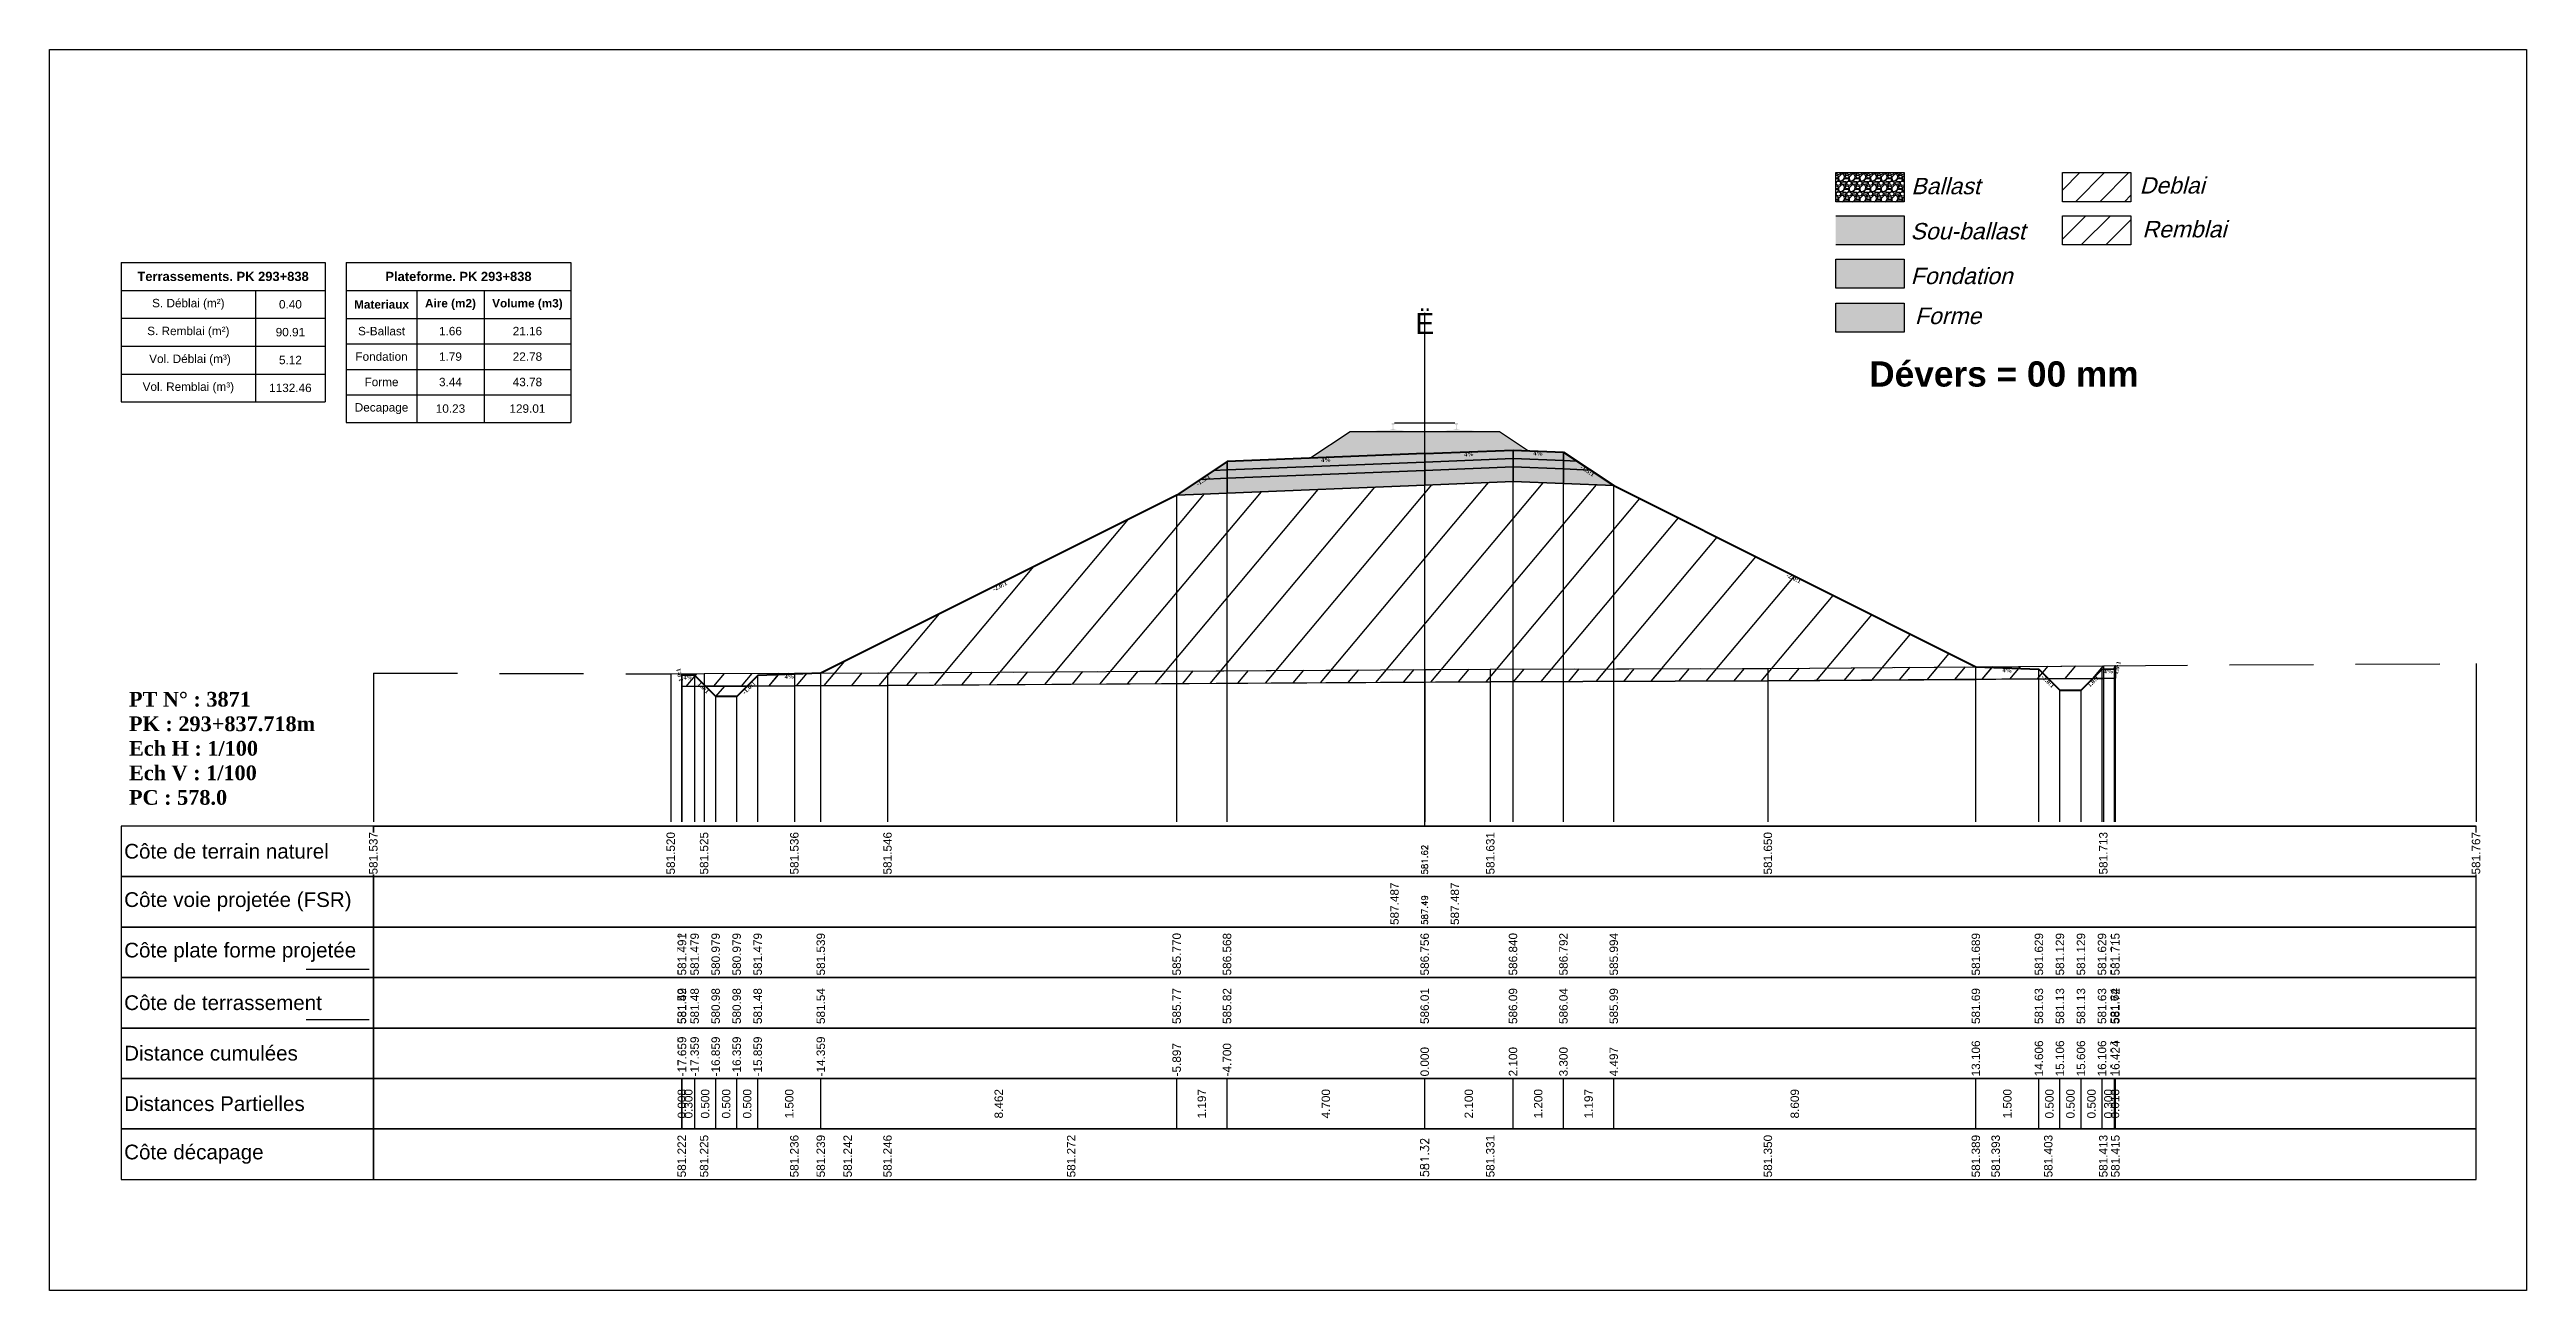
# Model space of a CAD drawing. Header units: millimetres. Extents: x 2762 to 3076, y 916 to 3305.
# Drawn here: x 2789.4 to 2848.3, y 985.6 to 1015.1 of the extents above; entities that cross this region are included whole.
import ezdxf

# ---------------------------------------------------------------- set-up
doc = ezdxf.new("R2010")
doc.units = ezdxf.units.MM
doc.header["$LTSCALE"] = 2
doc.linetypes.add('CACHE', pattern=[9.525, 6.35, -3.175])
doc.linetypes.add('DASHED', pattern=[0.75, 0.5, -0.25])
for name, color, linetype in [('C-ANNO-TABL', 1, 'Continuous'), ('C-ANNO-TABL-TEXT', 150, 'Continuous'), ('C-ANNO-TABL-TITL', 150, 'Continuous'), ('C-ANNO-TABL-TTBL', 5, 'Continuous'), ('C-ROAD-CORR', 5, 'Continuous'), ('C-ROAD-SCTN', 7, 'Continuous')]:
    doc.layers.add(name, color=color, linetype=linetype)
doc.styles.add('ARIAL', font='arial.ttf')
doc.styles.add('C3D_Etiquette', font='romans.shx')
doc.styles.add('C3D_Profil_Travers', font='romans.shx')
doc.styles.get("Standard").update_dxf_attribs({"font": 'arial.ttf'})

msp = doc.modelspace()

# ---------------------------------------------------------------- texts
at = {"color": 7, "linetype": 'Continuous', "lineweight": -3}
for s, insert, char_height, attachment_point, style in [('{\\fWingdings|b0|i0|c2|p0;Ë}', (2822.055, 1008.384), 0.5, 8, 'C3D_Profil_Travers'), ('{\\fTimes New Roman|b1|i0|c0|p18;PT N° : 3871\\PPK : 293+837.718m\\PEch H : 1/100\\PEch V : 1/100\\PPC : 578.0}', (2791.243, 997.184), 0.35, 7, 'C3D_Profil_Travers'), ('{\\fArial|b0|i0|c0|p34;Côte de terrain naturel}', (2791.129, 996.084), 0.35, 4, 'C3D_Etiquette'), ('{\\fArial|b0|i0|c0|p34;Côte plate forme projetée}', (2791.129, 993.684), 0.35, 4, 'C3D_Etiquette'), ('{\\fArial|b0|i0|c0|p34;Côte de terrassement}', (2791.129, 992.484), 0.35, 4, 'C3D_Etiquette'), ('{\\fArial|b0|i0|c0|p34;Distance cumulées}', (2791.129, 991.284), 0.35, 4, 'C3D_Etiquette'), ('{\\fArial|b0|i0|c0|p34;Distances Partielles}', (2791.129, 990.084), 0.35, 4, 'C3D_Etiquette'), ('{\\fArial|b0|i0|c0|p34;Côte décapage}', (2791.129, 988.884), 0.35, 4, 'C3D_Etiquette')]:
    msp.add_mtext(s, dxfattribs=dict(at, insert=insert, char_height=char_height, attachment_point=attachment_point, style=style))
at = {"insert": (2832.624, 1007.733), "char_height": 0.6, "attachment_point": 1}
msp.add_mtext_dynamic_manual_height_columns('{\\fArial|b1|i0|c0|p34;Dévers = 00 mm}', width=8.82587, gutter_width=1.25, heights=[0], dxfattribs=at)
at = {"color": 7, "linetype": 'Continuous', "lineweight": -3, "char_height": 0.1, "style": 'C3D_Etiquette'}
for s, insert, width, attachment_point, rotation in [('{\\fTimes New Roman|b1|i0|c0|p18;4%}', (2819.705, 1005.442), 0.42071, 2, 2.29061), ('{\\fTimes New Roman|b1|i0|c0|p18;4%}', (2823.105, 1005.578), 0.37094, 2, 2.29061), ('{\\fTimes New Roman|b1|i0|c0|p18;4%}', (2824.754, 1005.596), 0.42071, 2, 357.70939), ('{\\fTimes New Roman|b1|i0|c0|p18;-1.5:1}', (2816.758, 1004.949), 0.34598, 2, 33.69007), ('{\\fTimes New Roman|b1|i0|c0|p18;-1.5:1}', (2825.951, 1005.173), 0.34598, 2, 326.30993), ('{\\fTimes New Roman|b1|i0|c0|p18;-2.0:1}', (2811.928, 1002.435), 0.34598, 2, 26.56505), ('{\\fTimes New Roman|b1|i0|c0|p18;-2.0:1}', (2830.854, 1002.622), 0.34598, 2, 333.43495), ('{\\fTimes New Roman|b1|i0|c0|p18;1.0:1}', (2804.388, 1000.289), 0.29446, 8, 104.03624), ('{\\fTimes New Roman|b1|i0|c0|p18;4%}', (2804.545, 1000.265), 0.37094, 2, 357.70939), ('{\\fTimes New Roman|b1|i0|c0|p18;-1.0:1}', (2805.948, 1000.01), 0.34598, 2, 45), ('{\\fTimes New Roman|b1|i0|c0|p18;4%}', (2806.946, 1000.289), 0.42071, 2, 2.29061), ('{\\fTimes New Roman|b1|i0|c0|p18;4%}', (2835.91, 1000.439), 0.42071, 2, 357.70939), ('{\\fTimes New Roman|b1|i0|c0|p18;-1.0:1}', (2836.908, 1000.161), 0.34598, 2, 315), ('{\\fTimes New Roman|b1|i0|c0|p18;1.0:1}', (2837.913, 1000.161), 0.29001, 2, 45), ('{\\fTimes New Roman|b1|i0|c0|p18;4%}', (2838.311, 1000.415), 0.37094, 2, 2.29061), ('{\\fTimes New Roman|b1|i0|c0|p18;1.0:1}', (2838.474, 1000.461), 0.29446, 2, 75.96376), ('{\\fTimes New Roman|b1|i0|c0|p18;1.0:1}', (2804.943, 1000.01), 0.29001, 2, 315)]:
    msp.add_mtext(s, dxfattribs=dict(at, insert=insert, width=width, attachment_point=attachment_point, rotation=rotation))
at = {"color": 7, "linetype": 'Continuous', "lineweight": -3, "rotation": 90, "style": 'C3D_Profil_Travers'}
for s, insert, char_height, attachment_point in [('581.62', (2822.055, 995.534), 0.15, 4), ('587.49', (2822.055, 994.334), 0.15, 4), ('{\\fArial|b0|i0|c0|p34;581.52}', (2804.388, 991.979), 0.2, 4), ('{\\fArial|b0|i0|c0|p34;581.49}', (2804.395, 991.979), 0.2, 4), ('{\\fArial|b0|i0|c0|p34;581.48}', (2804.695, 991.979), 0.2, 4), ('{\\fArial|b0|i0|c0|p34;580.98}', (2805.195, 991.979), 0.2, 4), ('{\\fArial|b0|i0|c0|p34;580.98}', (2805.695, 991.979), 0.2, 4), ('{\\fArial|b0|i0|c0|p34;581.48}', (2806.195, 991.979), 0.2, 4), ('{\\fArial|b0|i0|c0|p34;581.54}', (2807.695, 991.979), 0.2, 4), ('{\\fArial|b0|i0|c0|p34;585.77}', (2816.158, 991.979), 0.2, 4), ('{\\fArial|b0|i0|c0|p34;585.82}', (2817.355, 991.979), 0.2, 4), ('{\\fArial|b0|i0|c0|p34;586.01}', (2822.055, 991.979), 0.2, 4), ('{\\fArial|b0|i0|c0|p34;586.09}', (2824.155, 991.979), 0.2, 4), ('{\\fArial|b0|i0|c0|p34;586.04}', (2825.355, 991.979), 0.2, 4), ('{\\fArial|b0|i0|c0|p34;585.99}', (2826.551, 991.979), 0.2, 4), ('{\\fArial|b0|i0|c0|p34;581.69}', (2835.161, 991.979), 0.2, 4), ('{\\fArial|b0|i0|c0|p34;581.63}', (2836.661, 991.979), 0.2, 4), ('{\\fArial|b0|i0|c0|p34;581.13}', (2837.161, 991.979), 0.2, 4), ('{\\fArial|b0|i0|c0|p34;581.13}', (2837.661, 991.979), 0.2, 4), ('{\\fArial|b0|i0|c0|p34;581.63}', (2838.161, 991.979), 0.2, 4), ('{\\fArial|b0|i0|c0|p34;581.64}', (2838.461, 991.979), 0.2, 4), ('{\\fArial|b0|i0|c0|p34;581.72}', (2838.479, 991.979), 0.2, 4), ('{\\fArial|b0|i0|c0|p34;0.008}', (2804.392, 990.084), 0.2, 5), ('{\\fArial|b0|i0|c0|p34;0.300}', (2804.545, 990.084), 0.2, 5), ('{\\fArial|b0|i0|c0|p34;0.500}', (2804.945, 990.084), 0.2, 5), ('{\\fArial|b0|i0|c0|p34;0.500}', (2805.445, 990.084), 0.2, 5), ('{\\fArial|b0|i0|c0|p34;0.500}', (2805.945, 990.084), 0.2, 5), ('{\\fArial|b0|i0|c0|p34;1.500}', (2806.945, 990.084), 0.2, 5), ('{\\fArial|b0|i0|c0|p34;8.462}', (2811.927, 990.084), 0.2, 5), ('{\\fArial|b0|i0|c0|p34;1.197}', (2816.756, 990.084), 0.2, 5), ('{\\fArial|b0|i0|c0|p34;4.700}', (2819.705, 990.084), 0.2, 5), ('{\\fArial|b0|i0|c0|p34;2.100}', (2823.105, 990.084), 0.2, 5), ('{\\fArial|b0|i0|c0|p34;1.200}', (2824.755, 990.084), 0.2, 5), ('{\\fArial|b0|i0|c0|p34;1.197}', (2825.953, 990.084), 0.2, 5), ('{\\fArial|b0|i0|c0|p34;8.609}', (2830.856, 990.084), 0.2, 5), ('{\\fArial|b0|i0|c0|p34;1.500}', (2835.911, 990.084), 0.2, 5), ('{\\fArial|b0|i0|c0|p34;0.500}', (2836.911, 990.084), 0.2, 5), ('{\\fArial|b0|i0|c0|p34;0.500}', (2837.411, 990.084), 0.2, 5), ('{\\fArial|b0|i0|c0|p34;0.500}', (2837.911, 990.084), 0.2, 5), ('{\\fArial|b0|i0|c0|p34;0.300}', (2838.311, 990.084), 0.2, 5), ('{\\fArial|b0|i0|c0|p34;0.018}', (2838.47, 990.084), 0.2, 5), ('581.32', (2822.055, 988.334), 0.2, 4)]:
    msp.add_mtext(s, dxfattribs=dict(at, insert=insert, char_height=char_height, attachment_point=attachment_point))
at = {"color": 7, "linetype": 'Continuous', "lineweight": -3, "insert": (2791.129, 994.884), "char_height": 0.35, "attachment_point": 4}
msp.add_mtext('{\\fArial|b0|i0|c0|p34;Côte voie projetée (FSR)}', dxfattribs=at)
at = {"layer": 'C-ANNO-TABL-TEXT', "color": 7, "style": 'ARIAL', "oblique": 15}
for s, p in [('Ballast', (2833.624, 1011.705)), ('Deblai', (2839.054, 1011.721)), ('Sou-ballast', (2833.604, 1010.632)), ('Remblai', (2839.118, 1010.679)), ('Fondation', (2833.609, 1009.569)), ('Forme', (2833.709, 1008.619))]:
    msp.add_text(s, height=0.39, dxfattribs=at).set_placement(p)
at = {"layer": 'C-ANNO-TABL-TEXT', "color": 7, "linetype": 'Continuous', "lineweight": -3, "char_height": 0.2, "attachment_point": 5, "style": 'ARIAL'}
for s, insert in [('{\\fArial|b0|i0|c0|p34;\\C7;0.40}', (2795.082, 1009.088)), ('{\\fArial|b0|i0|c0|p34;\\C7;90.91}', (2795.082, 1008.426)), ('{\\fArial|b0|i0|c0|p34;\\C7;S-Ballast}', (2797.249, 1008.451)), ('{\\fArial|b0|i0|c0|p34;\\C7;1.66}', (2798.888, 1008.451)), ('{\\C18;\\c0;21.16}', (2800.718, 1008.451)), ('{\\fArial|b0|i0|c0|p34;\\C7;5.12}', (2795.082, 1007.764)), ('{\\fArial|b0|i0|c0|p34;\\C7;Fondation}', (2797.249, 1007.845)), ('{\\fArial|b0|i0|c0|p34;\\C7;1.79}', (2798.888, 1007.845)), ('{\\C18;\\c0;22.78}', (2800.718, 1007.845)), ('{\\fArial|b0|i0|c0|p34;\\C7;1132.46}', (2795.082, 1007.101)), ('{\\fArial|b0|i0|c0|p34;\\C7;Forme}', (2797.249, 1007.241)), ('{\\fArial|b0|i0|c0|p34;\\C7;3.44}', (2798.888, 1007.241)), ('{\\C18;\\c0;43.78}', (2800.718, 1007.241)), ('{\\fArial|b0|i0|c0|p34;\\C7;Decapage}', (2797.249, 1006.609)), ('{\\fArial|b0|i0|c0|p34;\\C7;10.23}', (2798.888, 1006.609)), ('{\\C18;\\c0;129.01}', (2800.718, 1006.609))]:
    msp.add_mtext(s, dxfattribs=dict(at, insert=insert))
at = {"layer": 'C-ANNO-TABL-TITL', "color": 7, "linetype": 'Continuous', "lineweight": -3, "attachment_point": 5, "style": 'ARIAL'}
for s, insert, char_height in [('{\\fArial|b1|i0|c0|p34;\\C7;Terrassements. PK 293+838}', (2793.481, 1009.751), 0.22), ('{\\fArial|b1|i0|c0|p34;\\C18;\\c0;Plateforme. PK 293+838}', (2799.079, 1009.75), 0.22), ('{\\fArial|b0|i0|c0|p34;\\C7;S. Déblai (m²) }', (2792.655, 1009.088), 0.2), ('{\\fArial|b1|i0|c0|p34;\\C7;Materiaux   }', (2797.249, 1009.085), 0.2), ('{\\fArial|b1|i0|c0|p34;\\C7;Aire (m2)}', (2798.888, 1009.085), 0.2), ('{\\fArial|b1|i0|c0|p34;\\C7;Volume (m3)}', (2800.718, 1009.085), 0.2), ('{\\fArial|b0|i0|c0|p34;\\C7;S. Remblai (m²) }', (2792.655, 1008.426), 0.2), ('{\\fArial|b0|i0|c0|p34;\\C7; Vol. Déblai (m³) }', (2792.655, 1007.764), 0.2), ('{\\fArial|b0|i0|c0|p34;\\C7;Vol. Remblai (m³)}', (2792.655, 1007.101), 0.2)]:
    msp.add_mtext(s, dxfattribs=dict(at, insert=insert, char_height=char_height))

# ---------------------------------------------------------------- hatches: boundary and pattern name
h = msp.add_hatch(color=11)
h.dxf.hatch_style = 1
h.paths.add_polyline_path([(2833.456, 1011.191), (2831.83, 1011.191), (2831.83, 1010.499), (2833.456, 1010.499)])
h = msp.add_hatch(color=30)
h.dxf.hatch_style = 1
h.paths.add_polyline_path([(2833.456, 1010.164), (2831.83, 1010.164), (2831.83, 1009.472), (2833.456, 1009.472)])
h = msp.add_hatch(color=83)
h.dxf.hatch_style = 1
h.paths.add_polyline_path([(2833.456, 1009.118), (2831.83, 1009.118), (2831.83, 1008.426), (2833.456, 1008.426)])
at = {"linetype": 'Continuous', "lineweight": -3}
h = msp.add_hatch(dxfattribs=at)
h.set_pattern_fill('GRAVEL', color=252, scale=0.009, style=0)
h.set_pattern_definition([(228.0128, (2819.486781, 1005.659062), (-1.8288, -2.0574), [0.030755, -3.0447435]), (184.96974, (2819.466207, 1005.636202), (2.743199999, 0.228600013), [0.0527764, -5.2248644]), (132.51045, (2819.413629, 1005.63163), (2.286, -2.5146), [0.0372133, -3.684125]), (267.2737, (2819.324475, 1005.57448), (0.2286, 4.572), [0.0480604, -4.7579794]), (292.83365, (2819.322189, 1005.526474), (-1.143, 2.7432), [0.047127, -4.6655827]), (357.2737, (2819.340477, 1005.48304), (-4.572, 0.2286), [0.0480604, -4.7579794]), (37.69424, (2819.388483, 1005.480754), (-2.9718, -2.286), [0.0635574, -6.2921804]), (72.25533, (2819.438775, 1005.519616), (1.6002, 5.0292), [0.0600048, -5.940473]), (121.42957, (2819.457063, 1005.576766), (-1.8288, 2.9718), [0.048223, -4.774099]), (175.23636, (2819.431917, 1005.617914), (2.5146, -0.2286), [0.055054, -2.697654]), (222.39744, (2819.377053, 1005.622486), (-2.7432, -2.5146), [0.071197, -7.0485095]), (138.81407, (2819.55079, 1005.572194), (-1.6002, 1.3716), [0.0243004, -2.405751]), (171.46923, (2819.532501, 1005.588196), (2.9718, -0.4572), [0.0462314, -4.5769175]), (225, (2819.48678, 1005.59505), (-3e-17, -0.2286), [0.032329, -0.29096]), (203.1986, (2819.47078, 1005.622486), (1.143, 0.4572), [0.01741, -1.723556]), (291.8014, (2819.454777, 1005.61563), (-0.2286, 0.6858), [0.024621, -1.206428]), (30.9638, (2819.46392, 1005.59277), (0.6858, 0.4572), [0.039989, -1.292967]), (161.565, (2819.49821, 1005.61334), (0.4572, -0.2286), [0.028916, -0.693981]), (16.38954, (2819.322189, 1005.615628), (2.286, 0.6858), [0.040508, -4.0102944]), (70.34618, (2819.361051, 1005.627058), (-0.9144, -2.5146), [0.033984, -3.3643994]), (293.1986, (2819.49821, 1005.659062), (-0.4572, 1.143), [0.034819, -1.7061465]), (343.61046, (2819.511927, 1005.627058), (-2.286, 0.6858), [0.040508, -4.0102944]), (339.44395, (2819.32219, 1005.473896), (-1.143, 0.4572), [0.039063, -1.914096]), (294.77514, (2819.358765, 1005.46018), (-1.143, 2.5146), [0.0327305, -3.2403234]), (66.8014, (2819.500497, 1005.430462), (0.4572, 1.143), [0.034819, -1.7061465]), (17.35402, (2819.514213, 1005.462466), (-2.9718, -0.9144), [0.0383204, -3.793714]), (69.44395, (2819.388483, 1005.430462), (-0.4572, -1.143), [0.0195316, -1.933628]), (101.3099, (2819.48678, 1005.430462), (-0.2286, 0.9144), [0.011656, -1.1539795]), (165.9638, (2819.484495, 1005.44189), (0.6858, -0.2286), [0.047127, -0.895415]), (186.009, (2819.438775, 1005.453322), (2.286, 0.2286), [0.043674, -4.323723]), (303.69, (2819.46392, 1005.572194), (-0.2286, 0.4572), [0.032969, -0.79126]), (353.15723, (2819.482209, 1005.544762), (3.8862, -0.4572), [0.05756, -5.698441]), (60.9454, (2819.53936, 1005.537904), (-0.9144, -1.6002), [0.023536, -2.330045]), (90, (2819.5508, 1005.55848), (-0.2286, 0.2286), [0.013716, -0.214884]), (120.25644, (2819.434203, 1005.46018), (0.9144, -1.6002), [0.031758, -3.1440547]), (48.0128, (2819.418201, 1005.487612), (1.8288, 2.0574), [0.06151, -3.0139886]), (0, (2819.45935, 1005.53333), (0.2286, 0.2286), [0.059436, -0.169164]), (325.30485, (2819.518785, 1005.533332), (2.286, -1.6002), [0.036145, -3.5783385]), (254.0546, (2819.548503, 1005.512758), (-0.2286, -0.9144), [0.033285, -1.6309485]), (207.64598, (2819.539359, 1005.480754), (-4.3434, -2.286), [0.054193, -5.365122]), (175.42608, (2819.491353, 1005.455608), (-2.9718, 0.2286), [0.0573327, -5.675926])])
h.paths.add_polyline_path([(2819.322, 1005.43), (2820.28, 1006.069), (2823.83, 1006.069), (2824.519, 1005.609), (2824.155, 1005.624)])
msp.add_hatch(color=254, dxfattribs=at).paths.add_polyline_path([(2820.837, 1005.887), (2820.837, 1006.072), (2820.952, 1006.093), (2821.3, 1006.093), (2821.3, 1006.099), (2821.226, 1006.099), (2821.226, 1006.108), (2821.227, 1006.11), (2821.229, 1006.11), (2821.23, 1006.111), (2821.25, 1006.112), (2821.253, 1006.113), (2821.256, 1006.114), (2821.284, 1006.124), (2821.287, 1006.126), (2821.288, 1006.127), (2821.289, 1006.128), (2821.29, 1006.133), (2821.291, 1006.14), (2821.292, 1006.149), (2821.293, 1006.159), (2821.293, 1006.183), (2821.292, 1006.199), (2821.292, 1006.205), (2821.291, 1006.211), (2821.29, 1006.216), (2821.29, 1006.218), (2821.289, 1006.221), (2821.288, 1006.223), (2821.287, 1006.224), (2821.286, 1006.225), (2821.285, 1006.226), (2821.269, 1006.232), (2821.267, 1006.233), (2821.266, 1006.234), (2821.265, 1006.236), (2821.265, 1006.238), (2821.265, 1006.256), (2821.266, 1006.261), (2821.267, 1006.263), (2821.269, 1006.265), (2821.271, 1006.267), (2821.274, 1006.268), (2821.275, 1006.269), (2821.279, 1006.27), (2821.283, 1006.27), (2821.286, 1006.27), (2821.29, 1006.271), (2821.295, 1006.271), (2821.298, 1006.271), (2821.301, 1006.271), (2821.305, 1006.271), (2821.308, 1006.271), (2821.312, 1006.271), (2821.317, 1006.27), (2821.32, 1006.27), (2821.324, 1006.27), (2821.328, 1006.269), (2821.329, 1006.268), (2821.331, 1006.267), (2821.334, 1006.265), (2821.336, 1006.263), (2821.337, 1006.261), (2821.337, 1006.256), (2821.337, 1006.238), (2821.337, 1006.236), (2821.337, 1006.234), (2821.336, 1006.233), (2821.334, 1006.232), (2821.318, 1006.226), (2821.317, 1006.225), (2821.315, 1006.224), (2821.314, 1006.223), (2821.314, 1006.221), (2821.313, 1006.218), (2821.312, 1006.216), (2821.312, 1006.211), (2821.311, 1006.205), (2821.31, 1006.199), (2821.31, 1006.183), (2821.31, 1006.159), (2821.311, 1006.149), (2821.312, 1006.14), (2821.313, 1006.133), (2821.314, 1006.128), (2821.315, 1006.127), (2821.316, 1006.126), (2821.318, 1006.124), (2821.347, 1006.114), (2821.35, 1006.113), (2821.353, 1006.112), (2821.373, 1006.111), (2821.374, 1006.11), (2821.375, 1006.11), (2821.376, 1006.108), (2821.376, 1006.099), (2821.302, 1006.099), (2821.302, 1006.093), (2821.506, 1006.093), (2821.638, 1006.062), (2822.472, 1006.062), (2822.603, 1006.093), (2822.807, 1006.093), (2822.807, 1006.099), (2822.733, 1006.099), (2822.733, 1006.108), (2822.734, 1006.11), (2822.736, 1006.11), (2822.737, 1006.111), (2822.757, 1006.112), (2822.76, 1006.113), (2822.763, 1006.114), (2822.791, 1006.124), (2822.794, 1006.126), (2822.795, 1006.127), (2822.796, 1006.128), (2822.797, 1006.133), (2822.798, 1006.14), (2822.799, 1006.149), (2822.8, 1006.159), (2822.8, 1006.183), (2822.799, 1006.199), (2822.799, 1006.205), (2822.798, 1006.211), (2822.797, 1006.216), (2822.797, 1006.218), (2822.796, 1006.221), (2822.795, 1006.223), (2822.794, 1006.224), (2822.793, 1006.225), (2822.792, 1006.226), (2822.776, 1006.232), (2822.774, 1006.233), (2822.773, 1006.234), (2822.772, 1006.236), (2822.772, 1006.238), (2822.772, 1006.256), (2822.773, 1006.261), (2822.774, 1006.263), (2822.776, 1006.265), (2822.778, 1006.267), (2822.781, 1006.268), (2822.782, 1006.269), (2822.786, 1006.27), (2822.79, 1006.27), (2822.793, 1006.27), (2822.797, 1006.271), (2822.802, 1006.271), (2822.805, 1006.271), (2822.808, 1006.271), (2822.812, 1006.271), (2822.815, 1006.271), (2822.819, 1006.271), (2822.824, 1006.27), (2822.827, 1006.27), (2822.831, 1006.27), (2822.835, 1006.269), (2822.836, 1006.268), (2822.838, 1006.267), (2822.841, 1006.265), (2822.843, 1006.263), (2822.844, 1006.261), (2822.844, 1006.256), (2822.844, 1006.238), (2822.844, 1006.236), (2822.844, 1006.234), (2822.843, 1006.233), (2822.841, 1006.232), (2822.825, 1006.226), (2822.824, 1006.225), (2822.822, 1006.224), (2822.821, 1006.223), (2822.821, 1006.221), (2822.82, 1006.218), (2822.819, 1006.216), (2822.819, 1006.211), (2822.818, 1006.205), (2822.817, 1006.199), (2822.817, 1006.183), (2822.817, 1006.159), (2822.818, 1006.149), (2822.819, 1006.14), (2822.82, 1006.133), (2822.821, 1006.128), (2822.822, 1006.127), (2822.823, 1006.126), (2822.825, 1006.124), (2822.854, 1006.114), (2822.857, 1006.113), (2822.86, 1006.112), (2822.88, 1006.111), (2822.881, 1006.11), (2822.882, 1006.11), (2822.883, 1006.108), (2822.883, 1006.099), (2822.809, 1006.099), (2822.809, 1006.093), (2823.157, 1006.093), (2823.272, 1006.072), (2823.272, 1005.887)])
h = msp.add_hatch(color=30, dxfattribs=at)
h.paths.add_polyline_path([(2825.355, 1005.176), (2825.355, 1005.376), (2825.674, 1005.363), (2825.993, 1005.15)])
h.paths.add_polyline_path([(2824.155, 1005.224), (2824.155, 1005.424), (2825.355, 1005.376), (2825.355, 1005.176)])
h.paths.add_polyline_path([(2822.055, 1005.14), (2822.055, 1005.34), (2824.155, 1005.424), (2824.155, 1005.224)])
h.paths.add_polyline_path([(2817.355, 1004.952), (2817.355, 1005.152), (2822.055, 1005.34), (2822.055, 1005.14)])
h.paths.add_polyline_path([(2816.716, 1004.926), (2817.035, 1005.139), (2817.355, 1005.152), (2817.355, 1004.952)])
h = msp.add_hatch(color=11, dxfattribs=at)
h.paths.add_polyline_path([(2825.355, 1005.376), (2825.355, 1005.576), (2825.674, 1005.363)])
h.paths.add_polyline_path([(2824.155, 1005.424), (2824.155, 1005.624), (2825.355, 1005.576), (2825.355, 1005.376)])
h.paths.add_polyline_path([(2822.055, 1005.34), (2822.055, 1005.54), (2824.155, 1005.624), (2824.155, 1005.424)])
h.paths.add_polyline_path([(2817.355, 1005.152), (2817.355, 1005.352), (2822.055, 1005.54), (2822.055, 1005.34)])
h.paths.add_polyline_path([(2817.035, 1005.139), (2817.355, 1005.352), (2817.355, 1005.152)])
h = msp.add_hatch(dxfattribs=at)
h.set_pattern_fill('_U', color=3, angle=50, style=0, pattern_type=0)
h.set_pattern_definition([(50, (2837.9425, 1000.1953), (-0.766044, 0.642788), [])])
h.paths.add_polyline_path([(2837.943, 1000.195), (2838.161, 1000.413), (2838.461, 1000.425), (2838.479, 1000.499), (2838.479, 1000.199), (2838.192, 1000.197)])
h.paths.add_polyline_path([(2805.947, 1000.014), (2806.195, 1000.263), (2807.695, 1000.323), (2816.158, 1004.554), (2824.155, 1004.874), (2826.551, 1004.778), (2835.161, 1000.473), (2836.661, 1000.413), (2836.887, 1000.187), (2830.216, 1000.134), (2823.615, 1000.115), (2809.281, 1000.03), (2807.066, 1000.02)])
h.paths.add_polyline_path([(2804.388, 1000.005), (2804.388, 1000.305), (2804.395, 1000.275), (2804.695, 1000.263), (2804.949, 1000.009), (2804.92, 1000.009)])
h = msp.add_hatch(color=83, dxfattribs=at)
h.paths.add_polyline_path([(2825.355, 1004.826), (2825.355, 1005.176), (2825.993, 1005.15), (2826.551, 1004.778)])
h.paths.add_polyline_path([(2824.155, 1004.874), (2824.155, 1005.224), (2825.355, 1005.176), (2825.355, 1004.826)])
h.paths.add_polyline_path([(2822.055, 1004.79), (2822.055, 1005.14), (2824.155, 1005.224), (2824.155, 1004.874)])
h.paths.add_polyline_path([(2817.355, 1004.602), (2817.355, 1004.952), (2822.055, 1005.14), (2822.055, 1004.79)])
h.paths.add_polyline_path([(2816.158, 1004.554), (2816.716, 1004.926), (2817.355, 1004.952), (2817.355, 1004.602)])
h = msp.add_hatch(dxfattribs=at)
h.set_pattern_fill('_U', color=150, scale=0.5, angle=50, style=0, pattern_type=0)
h.set_pattern_definition([(50, (2837.94255, 1000.19534), (-0.383022, 0.321394), [])])
h.paths.add_polyline_path([(2837.943, 1000.195), (2838.161, 1000.413), (2838.461, 1000.425), (2838.479, 1000.499), (2838.479, 1000.199), (2838.192, 1000.197)])
h.paths.add_polyline_path([(2835.161, 1000.473), (2838.192, 1000.497), (2838.479, 1000.499), (2838.461, 1000.425), (2838.161, 1000.413), (2837.943, 1000.195), (2836.887, 1000.187), (2836.661, 1000.413)])
h.paths.add_polyline_path([(2805.947, 1000.014), (2806.195, 1000.263), (2807.695, 1000.323), (2809.281, 1000.33), (2823.615, 1000.415), (2830.216, 1000.434), (2835.161, 1000.473), (2836.661, 1000.413), (2836.887, 1000.187), (2830.216, 1000.134), (2823.615, 1000.115), (2809.281, 1000.03), (2807.066, 1000.02)])
h.paths.add_polyline_path([(2804.388, 1000.305), (2804.92, 1000.309), (2807.066, 1000.32), (2807.695, 1000.323), (2806.195, 1000.263), (2805.947, 1000.014), (2804.949, 1000.009), (2804.695, 1000.263), (2804.395, 1000.275)])
h.paths.add_polyline_path([(2804.388, 1000.005), (2804.388, 1000.305), (2804.395, 1000.275), (2804.695, 1000.263), (2804.949, 1000.009), (2804.92, 1000.009)])
h = msp.add_hatch(dxfattribs=at)
h.set_pattern_fill('_U', color=1, angle=50, style=0, pattern_type=0)
h.set_pattern_definition([(50, (2836.8869, 1000.187), (-0.766044, 0.642788), [])])
h.paths.add_polyline_path([(2836.887, 1000.187), (2837.943, 1000.195), (2837.661, 999.913), (2837.161, 999.913)])
h.paths.add_polyline_path([(2804.949, 1000.009), (2805.947, 1000.014), (2805.695, 999.763), (2805.195, 999.763)])

# ---------------------------------------------------------------- linework, layer by layer
for p, q in [((2831.83, 1012.219), (2833.456, 1012.219)), ((2831.83, 1012.219), (2833.456, 1012.219)), ((2831.83, 1011.527), (2831.83, 1012.219)), ((2833.456, 1012.219), (2833.456, 1011.527)), ((2833.456, 1012.219), (2833.456, 1011.527)), ((2837.223, 1012.219), (2838.849, 1012.219)), ((2837.223, 1011.527), (2837.223, 1012.219)), ((2838.849, 1012.219), (2838.849, 1011.527)), ((2833.456, 1011.527), (2831.83, 1011.527)), ((2833.456, 1011.527), (2831.83, 1011.527)), ((2838.849, 1011.527), (2837.223, 1011.527)), ((2831.83, 1011.191), (2833.456, 1011.191)), ((2833.456, 1011.191), (2833.456, 1010.499)), ((2837.223, 1011.191), (2838.849, 1011.191)), ((2837.223, 1010.499), (2837.223, 1011.191)), ((2838.849, 1011.191), (2838.849, 1010.499)), ((2833.456, 1010.499), (2831.83, 1010.499)), ((2831.83, 1010.164), (2833.456, 1010.164)), ((2831.83, 1009.472), (2831.83, 1010.164)), ((2833.456, 1010.164), (2833.456, 1009.472)), ((2838.849, 1010.499), (2837.223, 1010.499)), ((2833.456, 1009.472), (2831.83, 1009.472)), ((2831.83, 1009.118), (2833.456, 1009.118)), ((2831.83, 1008.426), (2831.83, 1009.118)), ((2833.456, 1009.118), (2833.456, 1008.426)), ((2833.456, 1008.426), (2831.83, 1008.426))]:
    msp.add_line(p, q)
at = {"linetype": 'Continuous'}
for p, q in [((2831.833, 1012.172), (2831.83, 1012.173)), ((2831.83, 1012.17), (2831.833, 1012.172)), ((2831.87, 1012.144), (2831.83, 1012.15)), ((2831.83, 1012.104), (2831.88, 1012.098)), ((2831.83, 1012.083), (2831.856, 1012.083)), ((2831.882, 1012.019), (2831.83, 1011.992)), ((2831.833, 1011.918), (2831.83, 1011.919)), ((2831.83, 1011.916), (2831.833, 1011.918)), ((2831.87, 1011.89), (2831.83, 1011.896)), ((2831.834, 1011.969), (2831.849, 1011.934)), ((2831.835, 1011.969), (2831.851, 1012.005)), ((2831.836, 1012.219), (2831.849, 1012.188)), ((2831.848, 1012.188), (2831.891, 1012.175)), ((2831.848, 1011.934), (2831.891, 1011.921)), ((2831.851, 1012.005), (2831.892, 1012.018)), ((2831.855, 1012.086), (2831.889, 1012.063)), ((2831.893, 1012.128), (2831.872, 1012.145)), ((2831.893, 1011.874), (2831.872, 1011.891)), ((2831.879, 1012.088), (2831.892, 1012.111)), ((2831.889, 1012.061), (2831.879, 1012.025)), ((2831.891, 1012.175), (2831.935, 1012.188)), ((2831.891, 1012.016), (2831.932, 1012.001)), ((2831.891, 1011.921), (2831.935, 1011.934)), ((2831.894, 1012.129), (2831.892, 1012.076)), ((2831.892, 1012.111), (2831.892, 1012.127)), ((2831.892, 1012.076), (2831.912, 1012.028)), ((2831.959, 1012.175), (2831.9, 1012.122)), ((2831.959, 1011.921), (2831.9, 1011.868)), ((2831.912, 1012.025), (2831.965, 1012.022)), ((2831.931, 1012.003), (2831.946, 1011.97)), ((2831.935, 1012.187), (2831.946, 1012.219)), ((2831.935, 1011.933), (2831.948, 1011.969)), ((2832.012, 1012.175), (2831.951, 1012.18)), ((2832.012, 1011.921), (2831.951, 1011.926)), ((2831.992, 1011.939), (2831.964, 1011.969)), ((2831.965, 1012.025), (2832.021, 1012.068)), ((2831.965, 1011.969), (2831.973, 1011.989)), ((2831.992, 1012.193), (2831.968, 1012.219)), ((2832.021, 1011.989), (2831.973, 1011.984)), ((2832.035, 1012.199), (2831.977, 1012.194)), ((2832.035, 1011.945), (2831.977, 1011.94)), ((2831.999, 1012.033), (2832.044, 1012.083)), ((2832.018, 1012.003), (2832, 1012.034)), ((2832.039, 1012.131), (2832.011, 1012.176)), ((2832.039, 1011.877), (2832.011, 1011.922)), ((2832.08, 1011.999), (2832.016, 1012.004)), ((2832.021, 1012.068), (2832.041, 1012.132)), ((2832.072, 1011.982), (2832.021, 1011.994)), ((2832.038, 1012.175), (2832.048, 1012.15)), ((2832.038, 1011.921), (2832.048, 1011.896)), ((2832.057, 1012.183), (2832.039, 1012.176)), ((2832.057, 1011.929), (2832.039, 1011.922)), ((2832.044, 1012.083), (2832.11, 1012.083)), ((2832.049, 1012.149), (2832.087, 1012.172)), ((2832.074, 1012.152), (2832.049, 1012.127)), ((2832.049, 1012.127), (2832.069, 1012.096)), ((2832.049, 1011.895), (2832.087, 1011.918)), ((2832.074, 1011.898), (2832.049, 1011.873)), ((2832.069, 1012.219), (2832.051, 1012.198)), ((2832.069, 1012.219), (2832.051, 1012.198)), ((2832.074, 1011.97), (2832.051, 1011.944)), ((2832.087, 1012.172), (2832.056, 1012.182)), ((2832.087, 1011.918), (2832.056, 1011.928)), ((2832.07, 1012.106), (2832.134, 1012.098)), ((2832.074, 1011.969), (2832.072, 1011.982)), ((2832.124, 1012.144), (2832.074, 1012.151)), ((2832.124, 1012.144), (2832.074, 1012.151)), ((2832.124, 1011.89), (2832.074, 1011.897)), ((2832.136, 1012.019), (2832.083, 1011.991)), ((2832.088, 1011.969), (2832.103, 1011.934)), ((2832.089, 1011.969), (2832.105, 1012.005)), ((2832.09, 1012.219), (2832.103, 1012.188)), ((2832.09, 1012.219), (2832.103, 1012.188)), ((2832.102, 1012.188), (2832.145, 1012.175)), ((2832.102, 1012.188), (2832.145, 1012.175)), ((2832.102, 1011.934), (2832.145, 1011.921)), ((2832.105, 1012.005), (2832.146, 1012.018)), ((2832.109, 1012.086), (2832.143, 1012.063)), ((2832.147, 1012.128), (2832.126, 1012.145)), ((2832.147, 1012.128), (2832.126, 1012.145)), ((2832.147, 1011.874), (2832.126, 1011.891)), ((2832.133, 1012.088), (2832.146, 1012.111)), ((2832.143, 1012.061), (2832.133, 1012.025)), ((2832.145, 1012.175), (2832.189, 1012.188)), ((2832.145, 1012.175), (2832.189, 1012.188)), ((2832.145, 1012.016), (2832.186, 1012.001)), ((2832.145, 1011.921), (2832.189, 1011.934)), ((2832.148, 1012.129), (2832.146, 1012.076)), ((2832.148, 1012.129), (2832.146, 1012.076)), ((2832.146, 1012.111), (2832.146, 1012.127)), ((2832.146, 1012.111), (2832.146, 1012.127)), ((2832.146, 1012.076), (2832.166, 1012.028)), ((2832.213, 1012.175), (2832.154, 1012.122)), ((2832.213, 1012.175), (2832.154, 1012.122)), ((2832.213, 1011.921), (2832.154, 1011.868)), ((2832.166, 1012.025), (2832.219, 1012.022)), ((2832.185, 1012.003), (2832.2, 1011.97)), ((2832.189, 1012.187), (2832.2, 1012.219)), ((2832.189, 1012.187), (2832.2, 1012.219)), ((2832.189, 1011.933), (2832.202, 1011.969)), ((2832.266, 1012.175), (2832.205, 1012.18)), ((2832.266, 1012.175), (2832.205, 1012.18)), ((2832.266, 1011.921), (2832.205, 1011.926)), ((2832.246, 1011.939), (2832.218, 1011.969)), ((2832.219, 1012.025), (2832.275, 1012.068)), ((2832.219, 1012.025), (2832.275, 1012.068)), ((2832.219, 1011.969), (2832.227, 1011.989)), ((2832.246, 1012.193), (2832.222, 1012.219)), ((2832.246, 1012.193), (2832.222, 1012.219)), ((2832.275, 1011.989), (2832.227, 1011.984)), ((2832.289, 1012.199), (2832.231, 1012.194)), ((2832.289, 1012.199), (2832.231, 1012.194)), ((2832.289, 1011.945), (2832.231, 1011.94)), ((2832.253, 1012.033), (2832.298, 1012.083)), ((2832.253, 1012.033), (2832.298, 1012.083)), ((2832.272, 1012.003), (2832.254, 1012.034)), ((2832.272, 1012.003), (2832.254, 1012.034)), ((2832.293, 1012.131), (2832.265, 1012.176)), ((2832.293, 1012.131), (2832.265, 1012.176)), ((2832.293, 1011.877), (2832.265, 1011.922)), ((2832.334, 1011.999), (2832.27, 1012.004)), ((2832.334, 1011.999), (2832.27, 1012.004)), ((2832.275, 1012.068), (2832.295, 1012.132)), ((2832.275, 1012.068), (2832.295, 1012.132)), ((2832.326, 1011.982), (2832.275, 1011.994)), ((2832.326, 1011.982), (2832.275, 1011.994)), ((2832.292, 1012.175), (2832.302, 1012.15)), ((2832.292, 1012.175), (2832.302, 1012.15)), ((2832.292, 1011.921), (2832.302, 1011.896)), ((2832.311, 1012.183), (2832.293, 1012.176)), ((2832.311, 1012.183), (2832.293, 1012.176)), ((2832.311, 1011.929), (2832.293, 1011.922)), ((2832.298, 1012.083), (2832.364, 1012.083)), ((2832.298, 1012.083), (2832.364, 1012.083)), ((2832.303, 1012.149), (2832.341, 1012.172)), ((2832.303, 1012.149), (2832.341, 1012.172)), ((2832.328, 1012.152), (2832.303, 1012.127)), ((2832.328, 1012.152), (2832.303, 1012.127)), ((2832.303, 1012.127), (2832.323, 1012.096)), ((2832.303, 1012.127), (2832.323, 1012.096)), ((2832.303, 1011.895), (2832.341, 1011.918)), ((2832.328, 1011.898), (2832.303, 1011.873)), ((2832.323, 1012.219), (2832.305, 1012.198)), ((2832.323, 1012.219), (2832.305, 1012.198)), ((2832.328, 1011.97), (2832.305, 1011.944)), ((2832.328, 1011.97), (2832.305, 1011.944)), ((2832.341, 1012.172), (2832.31, 1012.182)), ((2832.341, 1012.172), (2832.31, 1012.182)), ((2832.341, 1011.918), (2832.31, 1011.928)), ((2832.324, 1012.106), (2832.388, 1012.098)), ((2832.324, 1012.106), (2832.388, 1012.098)), ((2832.328, 1011.969), (2832.326, 1011.982)), ((2832.328, 1011.969), (2832.326, 1011.982)), ((2832.378, 1012.144), (2832.328, 1012.151)), ((2832.378, 1012.144), (2832.328, 1012.151)), ((2832.378, 1011.89), (2832.328, 1011.897)), ((2832.39, 1012.019), (2832.337, 1011.991)), ((2832.39, 1012.019), (2832.337, 1011.991)), ((2832.342, 1011.969), (2832.357, 1011.934)), ((2832.342, 1011.969), (2832.357, 1011.934)), ((2832.343, 1011.969), (2832.359, 1012.005)), ((2832.343, 1011.969), (2832.359, 1012.005)), ((2832.344, 1012.219), (2832.357, 1012.188)), ((2832.344, 1012.219), (2832.357, 1012.188)), ((2832.356, 1012.188), (2832.399, 1012.175)), ((2832.356, 1012.188), (2832.399, 1012.175)), ((2832.356, 1011.934), (2832.399, 1011.921)), ((2832.356, 1011.934), (2832.399, 1011.921)), ((2832.359, 1012.005), (2832.4, 1012.018)), ((2832.359, 1012.005), (2832.4, 1012.018)), ((2832.363, 1012.086), (2832.397, 1012.063)), ((2832.363, 1012.086), (2832.397, 1012.063)), ((2832.401, 1012.128), (2832.38, 1012.145)), ((2832.401, 1012.128), (2832.38, 1012.145)), ((2832.401, 1011.874), (2832.38, 1011.891)), ((2832.387, 1012.088), (2832.4, 1012.111)), ((2832.387, 1012.088), (2832.4, 1012.111)), ((2832.397, 1012.061), (2832.387, 1012.025)), ((2832.397, 1012.061), (2832.387, 1012.025)), ((2832.399, 1012.175), (2832.443, 1012.188)), ((2832.399, 1012.175), (2832.443, 1012.188)), ((2832.399, 1012.016), (2832.44, 1012.001)), ((2832.399, 1012.016), (2832.44, 1012.001)), ((2832.399, 1011.921), (2832.443, 1011.934)), ((2832.399, 1011.921), (2832.443, 1011.934)), ((2832.402, 1012.129), (2832.4, 1012.076)), ((2832.402, 1012.129), (2832.4, 1012.076)), ((2832.4, 1012.111), (2832.4, 1012.127)), ((2832.4, 1012.111), (2832.4, 1012.127)), ((2832.4, 1012.076), (2832.42, 1012.028)), ((2832.4, 1012.076), (2832.42, 1012.028)), ((2832.467, 1012.175), (2832.408, 1012.122)), ((2832.467, 1012.175), (2832.408, 1012.122)), ((2832.467, 1011.921), (2832.408, 1011.868)), ((2832.467, 1011.921), (2832.408, 1011.868)), ((2832.42, 1012.025), (2832.473, 1012.022)), ((2832.42, 1012.025), (2832.473, 1012.022)), ((2832.439, 1012.003), (2832.454, 1011.97)), ((2832.439, 1012.003), (2832.454, 1011.97)), ((2832.443, 1012.187), (2832.454, 1012.219)), ((2832.443, 1012.187), (2832.454, 1012.219)), ((2832.443, 1011.933), (2832.456, 1011.969)), ((2832.443, 1011.933), (2832.456, 1011.969)), ((2832.52, 1012.175), (2832.459, 1012.18)), ((2832.52, 1012.175), (2832.459, 1012.18)), ((2832.52, 1011.921), (2832.459, 1011.926)), ((2832.52, 1011.921), (2832.459, 1011.926)), ((2832.5, 1011.939), (2832.472, 1011.969)), ((2832.5, 1011.939), (2832.472, 1011.969)), ((2832.473, 1012.025), (2832.529, 1012.068)), ((2832.473, 1012.025), (2832.529, 1012.068)), ((2832.473, 1011.969), (2832.481, 1011.989)), ((2832.473, 1011.969), (2832.481, 1011.989)), ((2832.5, 1012.193), (2832.476, 1012.219)), ((2832.5, 1012.193), (2832.476, 1012.219)), ((2832.529, 1011.989), (2832.481, 1011.984)), ((2832.529, 1011.989), (2832.481, 1011.984)), ((2832.543, 1012.199), (2832.485, 1012.194)), ((2832.543, 1012.199), (2832.485, 1012.194)), ((2832.543, 1011.945), (2832.485, 1011.94)), ((2832.543, 1011.945), (2832.485, 1011.94)), ((2832.507, 1012.033), (2832.552, 1012.083)), ((2832.507, 1012.033), (2832.552, 1012.083)), ((2832.526, 1012.003), (2832.508, 1012.034)), ((2832.526, 1012.003), (2832.508, 1012.034)), ((2832.547, 1012.131), (2832.519, 1012.176)), ((2832.547, 1012.131), (2832.519, 1012.176)), ((2832.547, 1011.877), (2832.519, 1011.922)), ((2832.547, 1011.877), (2832.519, 1011.922)), ((2832.588, 1011.999), (2832.524, 1012.004)), ((2832.588, 1011.999), (2832.524, 1012.004)), ((2832.529, 1012.068), (2832.549, 1012.132)), ((2832.529, 1012.068), (2832.549, 1012.132)), ((2832.58, 1011.982), (2832.529, 1011.994)), ((2832.58, 1011.982), (2832.529, 1011.994)), ((2832.546, 1012.175), (2832.556, 1012.15)), ((2832.546, 1012.175), (2832.556, 1012.15)), ((2832.546, 1011.921), (2832.556, 1011.896)), ((2832.546, 1011.921), (2832.556, 1011.896)), ((2832.565, 1012.183), (2832.547, 1012.176)), ((2832.565, 1012.183), (2832.547, 1012.176)), ((2832.565, 1011.929), (2832.547, 1011.922)), ((2832.565, 1011.929), (2832.547, 1011.922)), ((2832.552, 1012.083), (2832.618, 1012.083)), ((2832.552, 1012.083), (2832.618, 1012.083)), ((2832.557, 1012.149), (2832.595, 1012.172)), ((2832.557, 1012.149), (2832.595, 1012.172)), ((2832.582, 1012.152), (2832.557, 1012.127)), ((2832.582, 1012.152), (2832.557, 1012.127)), ((2832.557, 1012.127), (2832.577, 1012.096)), ((2832.557, 1012.127), (2832.577, 1012.096)), ((2832.557, 1011.895), (2832.595, 1011.918)), ((2832.557, 1011.895), (2832.595, 1011.918)), ((2832.582, 1011.898), (2832.557, 1011.873)), ((2832.582, 1011.898), (2832.557, 1011.873)), ((2832.577, 1012.219), (2832.559, 1012.198)), ((2832.577, 1012.219), (2832.559, 1012.198)), ((2832.582, 1011.97), (2832.559, 1011.944)), ((2832.582, 1011.97), (2832.559, 1011.944)), ((2832.595, 1012.172), (2832.564, 1012.182)), ((2832.595, 1012.172), (2832.564, 1012.182)), ((2832.595, 1011.918), (2832.564, 1011.928)), ((2832.595, 1011.918), (2832.564, 1011.928)), ((2832.578, 1012.106), (2832.642, 1012.098)), ((2832.578, 1012.106), (2832.642, 1012.098)), ((2832.582, 1011.969), (2832.58, 1011.982)), ((2832.582, 1011.969), (2832.58, 1011.982)), ((2832.632, 1012.144), (2832.582, 1012.151)), ((2832.632, 1012.144), (2832.582, 1012.151)), ((2832.632, 1011.89), (2832.582, 1011.897)), ((2832.632, 1011.89), (2832.582, 1011.897)), ((2832.644, 1012.019), (2832.591, 1011.991)), ((2832.644, 1012.019), (2832.591, 1011.991)), ((2832.596, 1011.969), (2832.611, 1011.934)), ((2832.596, 1011.969), (2832.611, 1011.934)), ((2832.597, 1011.969), (2832.613, 1012.005)), ((2832.597, 1011.969), (2832.613, 1012.005)), ((2832.598, 1012.219), (2832.611, 1012.188)), ((2832.598, 1012.219), (2832.611, 1012.188)), ((2832.61, 1012.188), (2832.653, 1012.175)), ((2832.61, 1012.188), (2832.653, 1012.175)), ((2832.61, 1011.934), (2832.653, 1011.921)), ((2832.61, 1011.934), (2832.653, 1011.921)), ((2832.613, 1012.005), (2832.654, 1012.018)), ((2832.613, 1012.005), (2832.654, 1012.018)), ((2832.617, 1012.086), (2832.651, 1012.063)), ((2832.617, 1012.086), (2832.651, 1012.063)), ((2832.655, 1012.128), (2832.634, 1012.145)), ((2832.655, 1012.128), (2832.634, 1012.145)), ((2832.655, 1011.874), (2832.634, 1011.891)), ((2832.655, 1011.874), (2832.634, 1011.891)), ((2832.641, 1012.088), (2832.654, 1012.111)), ((2832.641, 1012.088), (2832.654, 1012.111)), ((2832.651, 1012.061), (2832.641, 1012.025)), ((2832.651, 1012.061), (2832.641, 1012.025)), ((2832.653, 1012.175), (2832.697, 1012.188)), ((2832.653, 1012.175), (2832.697, 1012.188)), ((2832.653, 1012.016), (2832.694, 1012.001)), ((2832.653, 1012.016), (2832.694, 1012.001)), ((2832.653, 1011.921), (2832.697, 1011.934)), ((2832.653, 1011.921), (2832.697, 1011.934)), ((2832.656, 1012.129), (2832.654, 1012.076)), ((2832.656, 1012.129), (2832.654, 1012.076)), ((2832.654, 1012.111), (2832.654, 1012.127)), ((2832.654, 1012.111), (2832.654, 1012.127)), ((2832.654, 1012.076), (2832.674, 1012.028)), ((2832.654, 1012.076), (2832.674, 1012.028)), ((2832.721, 1012.175), (2832.662, 1012.122)), ((2832.721, 1012.175), (2832.662, 1012.122)), ((2832.721, 1011.921), (2832.662, 1011.868)), ((2832.721, 1011.921), (2832.662, 1011.868)), ((2832.674, 1012.025), (2832.727, 1012.022)), ((2832.674, 1012.025), (2832.727, 1012.022)), ((2832.693, 1012.003), (2832.708, 1011.97)), ((2832.693, 1012.003), (2832.708, 1011.97)), ((2832.697, 1012.187), (2832.708, 1012.219)), ((2832.697, 1012.187), (2832.708, 1012.219)), ((2832.697, 1011.933), (2832.71, 1011.969)), ((2832.697, 1011.933), (2832.71, 1011.969)), ((2832.774, 1012.175), (2832.713, 1012.18)), ((2832.774, 1012.175), (2832.713, 1012.18)), ((2832.774, 1011.921), (2832.713, 1011.926)), ((2832.774, 1011.921), (2832.713, 1011.926)), ((2832.754, 1011.939), (2832.726, 1011.969)), ((2832.754, 1011.939), (2832.726, 1011.969)), ((2832.727, 1012.025), (2832.783, 1012.068)), ((2832.727, 1012.025), (2832.783, 1012.068)), ((2832.727, 1011.969), (2832.735, 1011.989)), ((2832.727, 1011.969), (2832.735, 1011.989)), ((2832.754, 1012.193), (2832.73, 1012.219)), ((2832.754, 1012.193), (2832.73, 1012.219)), ((2832.783, 1011.989), (2832.735, 1011.984)), ((2832.783, 1011.989), (2832.735, 1011.984)), ((2832.797, 1012.199), (2832.739, 1012.194)), ((2832.797, 1012.199), (2832.739, 1012.194)), ((2832.797, 1011.945), (2832.739, 1011.94)), ((2832.797, 1011.945), (2832.739, 1011.94)), ((2832.761, 1012.033), (2832.806, 1012.083)), ((2832.761, 1012.033), (2832.806, 1012.083)), ((2832.78, 1012.003), (2832.762, 1012.034)), ((2832.78, 1012.003), (2832.762, 1012.034)), ((2832.801, 1012.131), (2832.773, 1012.176)), ((2832.801, 1012.131), (2832.773, 1012.176)), ((2832.801, 1011.877), (2832.773, 1011.922)), ((2832.801, 1011.877), (2832.773, 1011.922)), ((2832.842, 1011.999), (2832.778, 1012.004)), ((2832.842, 1011.999), (2832.778, 1012.004)), ((2832.783, 1012.068), (2832.803, 1012.132)), ((2832.783, 1012.068), (2832.803, 1012.132)), ((2832.834, 1011.982), (2832.783, 1011.994)), ((2832.834, 1011.982), (2832.783, 1011.994)), ((2832.8, 1012.175), (2832.81, 1012.15)), ((2832.8, 1012.175), (2832.81, 1012.15)), ((2832.8, 1011.921), (2832.81, 1011.896)), ((2832.8, 1011.921), (2832.81, 1011.896)), ((2832.819, 1012.183), (2832.801, 1012.176)), ((2832.819, 1012.183), (2832.801, 1012.176)), ((2832.819, 1011.929), (2832.801, 1011.922)), ((2832.819, 1011.929), (2832.801, 1011.922)), ((2832.806, 1012.083), (2832.872, 1012.083)), ((2832.806, 1012.083), (2832.872, 1012.083)), ((2832.811, 1012.149), (2832.849, 1012.172)), ((2832.811, 1012.149), (2832.849, 1012.172)), ((2832.836, 1012.152), (2832.811, 1012.127)), ((2832.836, 1012.152), (2832.811, 1012.127)), ((2832.811, 1012.127), (2832.831, 1012.096)), ((2832.811, 1012.127), (2832.831, 1012.096)), ((2832.811, 1011.895), (2832.849, 1011.918)), ((2832.811, 1011.895), (2832.849, 1011.918)), ((2832.836, 1011.898), (2832.811, 1011.873)), ((2832.836, 1011.898), (2832.811, 1011.873)), ((2832.831, 1012.219), (2832.813, 1012.198)), ((2832.831, 1012.219), (2832.813, 1012.198)), ((2832.836, 1011.97), (2832.813, 1011.944)), ((2832.836, 1011.97), (2832.813, 1011.944)), ((2832.849, 1012.172), (2832.818, 1012.182)), ((2832.849, 1012.172), (2832.818, 1012.182)), ((2832.849, 1011.918), (2832.818, 1011.928)), ((2832.849, 1011.918), (2832.818, 1011.928)), ((2832.832, 1012.106), (2832.896, 1012.098)), ((2832.832, 1012.106), (2832.896, 1012.098)), ((2832.836, 1011.969), (2832.834, 1011.982)), ((2832.836, 1011.969), (2832.834, 1011.982)), ((2832.886, 1012.144), (2832.836, 1012.151)), ((2832.886, 1012.144), (2832.836, 1012.151)), ((2832.886, 1011.89), (2832.836, 1011.897)), ((2832.886, 1011.89), (2832.836, 1011.897)), ((2832.898, 1012.019), (2832.845, 1011.991)), ((2832.898, 1012.019), (2832.845, 1011.991)), ((2832.85, 1011.969), (2832.865, 1011.934)), ((2832.85, 1011.969), (2832.865, 1011.934)), ((2832.851, 1011.969), (2832.867, 1012.005)), ((2832.851, 1011.969), (2832.867, 1012.005)), ((2832.852, 1012.219), (2832.865, 1012.188)), ((2832.852, 1012.219), (2832.865, 1012.188)), ((2832.864, 1012.188), (2832.907, 1012.175)), ((2832.864, 1012.188), (2832.907, 1012.175)), ((2832.864, 1011.934), (2832.907, 1011.921)), ((2832.864, 1011.934), (2832.907, 1011.921)), ((2832.867, 1012.005), (2832.908, 1012.018)), ((2832.867, 1012.005), (2832.908, 1012.018)), ((2832.871, 1012.086), (2832.905, 1012.063)), ((2832.871, 1012.086), (2832.905, 1012.063)), ((2832.909, 1012.128), (2832.888, 1012.145)), ((2832.909, 1012.128), (2832.888, 1012.145)), ((2832.909, 1011.874), (2832.888, 1011.891)), ((2832.909, 1011.874), (2832.888, 1011.891)), ((2832.895, 1012.088), (2832.908, 1012.111)), ((2832.895, 1012.088), (2832.908, 1012.111)), ((2832.905, 1012.061), (2832.895, 1012.025)), ((2832.905, 1012.061), (2832.895, 1012.025)), ((2832.907, 1012.175), (2832.951, 1012.188)), ((2832.907, 1012.175), (2832.951, 1012.188)), ((2832.907, 1012.016), (2832.948, 1012.001)), ((2832.907, 1012.016), (2832.948, 1012.001)), ((2832.907, 1011.921), (2832.951, 1011.934)), ((2832.907, 1011.921), (2832.951, 1011.934)), ((2832.91, 1012.129), (2832.908, 1012.076)), ((2832.91, 1012.129), (2832.908, 1012.076)), ((2832.908, 1012.111), (2832.908, 1012.127)), ((2832.908, 1012.111), (2832.908, 1012.127)), ((2832.908, 1012.076), (2832.928, 1012.028)), ((2832.908, 1012.076), (2832.928, 1012.028)), ((2832.975, 1012.175), (2832.916, 1012.122)), ((2832.975, 1012.175), (2832.916, 1012.122)), ((2832.975, 1011.921), (2832.916, 1011.868)), ((2832.975, 1011.921), (2832.916, 1011.868)), ((2832.928, 1012.025), (2832.981, 1012.022)), ((2832.928, 1012.025), (2832.981, 1012.022)), ((2832.947, 1012.003), (2832.962, 1011.97)), ((2832.947, 1012.003), (2832.962, 1011.97)), ((2832.951, 1012.187), (2832.962, 1012.219)), ((2832.951, 1012.187), (2832.962, 1012.219)), ((2832.951, 1011.933), (2832.964, 1011.969)), ((2832.951, 1011.933), (2832.964, 1011.969)), ((2833.028, 1012.175), (2832.967, 1012.18)), ((2833.028, 1012.175), (2832.967, 1012.18)), ((2833.028, 1011.921), (2832.967, 1011.926)), ((2833.028, 1011.921), (2832.967, 1011.926)), ((2833.008, 1011.939), (2832.98, 1011.969)), ((2833.008, 1011.939), (2832.98, 1011.969)), ((2832.981, 1012.025), (2833.037, 1012.068)), ((2832.981, 1012.025), (2833.037, 1012.068)), ((2832.981, 1011.969), (2832.989, 1011.989)), ((2832.981, 1011.969), (2832.989, 1011.989)), ((2833.008, 1012.193), (2832.984, 1012.219)), ((2833.008, 1012.193), (2832.984, 1012.219)), ((2833.037, 1011.989), (2832.989, 1011.984)), ((2833.037, 1011.989), (2832.989, 1011.984)), ((2833.051, 1012.199), (2832.993, 1012.194)), ((2833.051, 1012.199), (2832.993, 1012.194)), ((2833.051, 1011.945), (2832.993, 1011.94)), ((2833.051, 1011.945), (2832.993, 1011.94)), ((2833.015, 1012.033), (2833.06, 1012.083)), ((2833.015, 1012.033), (2833.06, 1012.083)), ((2833.034, 1012.003), (2833.016, 1012.034)), ((2833.034, 1012.003), (2833.016, 1012.034)), ((2833.055, 1012.131), (2833.027, 1012.176)), ((2833.055, 1012.131), (2833.027, 1012.176)), ((2833.055, 1011.877), (2833.027, 1011.922)), ((2833.055, 1011.877), (2833.027, 1011.922)), ((2833.096, 1011.999), (2833.032, 1012.004)), ((2833.096, 1011.999), (2833.032, 1012.004)), ((2833.037, 1012.068), (2833.057, 1012.132)), ((2833.037, 1012.068), (2833.057, 1012.132)), ((2833.088, 1011.982), (2833.037, 1011.994)), ((2833.088, 1011.982), (2833.037, 1011.994)), ((2833.054, 1012.175), (2833.064, 1012.15)), ((2833.054, 1012.175), (2833.064, 1012.15)), ((2833.054, 1011.921), (2833.064, 1011.896)), ((2833.054, 1011.921), (2833.064, 1011.896)), ((2833.073, 1012.183), (2833.055, 1012.176)), ((2833.073, 1012.183), (2833.055, 1012.176)), ((2833.073, 1011.929), (2833.055, 1011.922)), ((2833.073, 1011.929), (2833.055, 1011.922)), ((2833.06, 1012.083), (2833.126, 1012.083)), ((2833.06, 1012.083), (2833.126, 1012.083)), ((2833.065, 1012.149), (2833.103, 1012.172)), ((2833.065, 1012.149), (2833.103, 1012.172)), ((2833.09, 1012.152), (2833.065, 1012.127)), ((2833.09, 1012.152), (2833.065, 1012.127)), ((2833.065, 1012.127), (2833.085, 1012.096)), ((2833.065, 1012.127), (2833.085, 1012.096)), ((2833.065, 1011.895), (2833.103, 1011.918)), ((2833.065, 1011.895), (2833.103, 1011.918)), ((2833.09, 1011.898), (2833.065, 1011.873)), ((2833.09, 1011.898), (2833.065, 1011.873)), ((2833.085, 1012.219), (2833.067, 1012.198)), ((2833.085, 1012.219), (2833.067, 1012.198)), ((2833.09, 1011.97), (2833.067, 1011.944)), ((2833.09, 1011.97), (2833.067, 1011.944)), ((2833.103, 1012.172), (2833.072, 1012.182)), ((2833.103, 1012.172), (2833.072, 1012.182)), ((2833.103, 1011.918), (2833.072, 1011.928)), ((2833.103, 1011.918), (2833.072, 1011.928)), ((2833.086, 1012.106), (2833.15, 1012.098)), ((2833.086, 1012.106), (2833.15, 1012.098)), ((2833.09, 1011.969), (2833.088, 1011.982)), ((2833.09, 1011.969), (2833.088, 1011.982)), ((2833.14, 1012.144), (2833.09, 1012.151)), ((2833.14, 1012.144), (2833.09, 1012.151)), ((2833.14, 1011.89), (2833.09, 1011.897)), ((2833.14, 1011.89), (2833.09, 1011.897)), ((2833.152, 1012.019), (2833.099, 1011.991)), ((2833.152, 1012.019), (2833.099, 1011.991)), ((2833.104, 1011.969), (2833.119, 1011.934)), ((2833.104, 1011.969), (2833.119, 1011.934)), ((2833.105, 1011.969), (2833.121, 1012.005)), ((2833.105, 1011.969), (2833.121, 1012.005)), ((2833.106, 1012.219), (2833.119, 1012.188)), ((2833.106, 1012.219), (2833.119, 1012.188)), ((2833.118, 1012.188), (2833.161, 1012.175)), ((2833.118, 1012.188), (2833.161, 1012.175)), ((2833.118, 1011.934), (2833.161, 1011.921)), ((2833.118, 1011.934), (2833.161, 1011.921)), ((2833.121, 1012.005), (2833.162, 1012.018)), ((2833.121, 1012.005), (2833.162, 1012.018)), ((2833.125, 1012.086), (2833.159, 1012.063)), ((2833.125, 1012.086), (2833.159, 1012.063)), ((2833.163, 1012.128), (2833.142, 1012.145)), ((2833.163, 1012.128), (2833.142, 1012.145)), ((2833.163, 1011.874), (2833.142, 1011.891)), ((2833.163, 1011.874), (2833.142, 1011.891)), ((2833.149, 1012.088), (2833.162, 1012.111)), ((2833.149, 1012.088), (2833.162, 1012.111)), ((2833.159, 1012.061), (2833.149, 1012.025)), ((2833.159, 1012.061), (2833.149, 1012.025)), ((2833.161, 1012.175), (2833.205, 1012.188)), ((2833.161, 1012.175), (2833.205, 1012.188)), ((2833.161, 1012.016), (2833.202, 1012.001)), ((2833.161, 1012.016), (2833.202, 1012.001)), ((2833.161, 1011.921), (2833.205, 1011.934)), ((2833.161, 1011.921), (2833.205, 1011.934)), ((2833.164, 1012.129), (2833.162, 1012.076)), ((2833.164, 1012.129), (2833.162, 1012.076)), ((2833.162, 1012.111), (2833.162, 1012.127)), ((2833.162, 1012.111), (2833.162, 1012.127)), ((2833.162, 1012.076), (2833.182, 1012.028)), ((2833.162, 1012.076), (2833.182, 1012.028)), ((2833.229, 1012.175), (2833.17, 1012.122)), ((2833.229, 1012.175), (2833.17, 1012.122)), ((2833.229, 1011.921), (2833.17, 1011.868)), ((2833.229, 1011.921), (2833.17, 1011.868)), ((2833.182, 1012.025), (2833.235, 1012.022)), ((2833.182, 1012.025), (2833.235, 1012.022)), ((2833.201, 1012.003), (2833.216, 1011.97)), ((2833.201, 1012.003), (2833.216, 1011.97)), ((2833.205, 1012.187), (2833.216, 1012.219)), ((2833.205, 1012.187), (2833.216, 1012.219)), ((2833.205, 1011.933), (2833.218, 1011.969)), ((2833.205, 1011.933), (2833.218, 1011.969)), ((2833.282, 1012.175), (2833.221, 1012.18)), ((2833.282, 1012.175), (2833.221, 1012.18)), ((2833.282, 1011.921), (2833.221, 1011.926)), ((2833.282, 1011.921), (2833.221, 1011.926)), ((2833.262, 1011.939), (2833.234, 1011.969)), ((2833.262, 1011.939), (2833.234, 1011.969)), ((2833.235, 1012.025), (2833.291, 1012.068)), ((2833.235, 1012.025), (2833.291, 1012.068)), ((2833.235, 1011.969), (2833.243, 1011.989)), ((2833.235, 1011.969), (2833.243, 1011.989)), ((2833.262, 1012.193), (2833.238, 1012.219)), ((2833.262, 1012.193), (2833.238, 1012.219)), ((2833.291, 1011.989), (2833.243, 1011.984)), ((2833.291, 1011.989), (2833.243, 1011.984)), ((2833.305, 1012.199), (2833.247, 1012.194)), ((2833.305, 1012.199), (2833.247, 1012.194)), ((2833.305, 1011.945), (2833.247, 1011.94)), ((2833.305, 1011.945), (2833.247, 1011.94)), ((2833.269, 1012.033), (2833.314, 1012.083)), ((2833.269, 1012.033), (2833.314, 1012.083)), ((2833.288, 1012.003), (2833.27, 1012.034)), ((2833.288, 1012.003), (2833.27, 1012.034)), ((2833.309, 1012.131), (2833.281, 1012.176)), ((2833.309, 1012.131), (2833.281, 1012.176)), ((2833.309, 1011.877), (2833.281, 1011.922)), ((2833.309, 1011.877), (2833.281, 1011.922)), ((2833.35, 1011.999), (2833.286, 1012.004)), ((2833.35, 1011.999), (2833.286, 1012.004)), ((2833.291, 1012.068), (2833.311, 1012.132)), ((2833.291, 1012.068), (2833.311, 1012.132)), ((2833.342, 1011.982), (2833.291, 1011.994)), ((2833.342, 1011.982), (2833.291, 1011.994)), ((2833.308, 1012.175), (2833.318, 1012.15)), ((2833.308, 1012.175), (2833.318, 1012.15)), ((2833.308, 1011.921), (2833.318, 1011.896)), ((2833.308, 1011.921), (2833.318, 1011.896)), ((2833.327, 1012.183), (2833.309, 1012.176)), ((2833.327, 1012.183), (2833.309, 1012.176)), ((2833.327, 1011.929), (2833.309, 1011.922)), ((2833.327, 1011.929), (2833.309, 1011.922)), ((2833.314, 1012.083), (2833.38, 1012.083)), ((2833.314, 1012.083), (2833.38, 1012.083)), ((2833.319, 1012.149), (2833.357, 1012.172)), ((2833.319, 1012.149), (2833.357, 1012.172)), ((2833.344, 1012.152), (2833.319, 1012.127)), ((2833.344, 1012.152), (2833.319, 1012.127)), ((2833.319, 1012.127), (2833.339, 1012.096)), ((2833.319, 1012.127), (2833.339, 1012.096)), ((2833.319, 1011.895), (2833.357, 1011.918)), ((2833.319, 1011.895), (2833.357, 1011.918)), ((2833.344, 1011.898), (2833.319, 1011.873)), ((2833.344, 1011.898), (2833.319, 1011.873)), ((2833.339, 1012.219), (2833.321, 1012.198)), ((2833.339, 1012.219), (2833.321, 1012.198)), ((2833.344, 1011.97), (2833.321, 1011.944)), ((2833.344, 1011.97), (2833.321, 1011.944)), ((2833.357, 1012.172), (2833.326, 1012.182)), ((2833.357, 1012.172), (2833.326, 1012.182)), ((2833.357, 1011.918), (2833.326, 1011.928)), ((2833.357, 1011.918), (2833.326, 1011.928)), ((2833.34, 1012.106), (2833.404, 1012.098)), ((2833.34, 1012.106), (2833.404, 1012.098)), ((2833.344, 1011.969), (2833.342, 1011.982)), ((2833.344, 1011.969), (2833.342, 1011.982)), ((2833.394, 1012.144), (2833.344, 1012.151)), ((2833.394, 1012.144), (2833.344, 1012.151)), ((2833.394, 1011.89), (2833.344, 1011.897)), ((2833.394, 1011.89), (2833.344, 1011.897)), ((2833.406, 1012.019), (2833.353, 1011.991)), ((2833.406, 1012.019), (2833.353, 1011.991)), ((2833.358, 1011.969), (2833.373, 1011.934)), ((2833.358, 1011.969), (2833.373, 1011.934)), ((2833.359, 1011.969), (2833.375, 1012.005)), ((2833.359, 1011.969), (2833.375, 1012.005)), ((2833.36, 1012.219), (2833.373, 1012.188)), ((2833.36, 1012.219), (2833.373, 1012.188)), ((2833.372, 1012.188), (2833.415, 1012.175)), ((2833.372, 1012.188), (2833.415, 1012.175)), ((2833.372, 1011.934), (2833.415, 1011.921)), ((2833.372, 1011.934), (2833.415, 1011.921)), ((2833.375, 1012.005), (2833.416, 1012.018)), ((2833.375, 1012.005), (2833.416, 1012.018)), ((2833.379, 1012.086), (2833.413, 1012.063)), ((2833.379, 1012.086), (2833.413, 1012.063)), ((2833.417, 1012.128), (2833.396, 1012.145)), ((2833.417, 1012.128), (2833.396, 1012.145)), ((2833.417, 1011.874), (2833.396, 1011.891)), ((2833.417, 1011.874), (2833.396, 1011.891)), ((2833.403, 1012.088), (2833.416, 1012.111)), ((2833.403, 1012.088), (2833.416, 1012.111)), ((2833.413, 1012.061), (2833.403, 1012.025)), ((2833.413, 1012.061), (2833.403, 1012.025)), ((2833.415, 1012.175), (2833.456, 1012.187)), ((2833.415, 1012.175), (2833.456, 1012.187)), ((2833.415, 1012.016), (2833.456, 1012.001)), ((2833.415, 1012.016), (2833.456, 1012.001)), ((2833.415, 1011.921), (2833.456, 1011.933)), ((2833.415, 1011.921), (2833.456, 1011.933)), ((2833.418, 1012.129), (2833.416, 1012.076)), ((2833.418, 1012.129), (2833.416, 1012.076)), ((2833.416, 1012.111), (2833.416, 1012.127)), ((2833.416, 1012.111), (2833.416, 1012.127)), ((2833.416, 1012.076), (2833.436, 1012.028)), ((2833.416, 1012.076), (2833.436, 1012.028)), ((2833.456, 1012.151), (2833.424, 1012.122)), ((2833.456, 1012.151), (2833.424, 1012.122)), ((2833.456, 1011.897), (2833.424, 1011.868)), ((2833.456, 1011.897), (2833.424, 1011.868)), ((2833.436, 1012.025), (2833.456, 1012.024)), ((2833.436, 1012.025), (2833.456, 1012.024)), ((2833.455, 1012.003), (2833.456, 1012)), ((2833.455, 1012.003), (2833.456, 1012)), ((2831.83, 1011.85), (2831.88, 1011.844)), ((2831.83, 1011.829), (2831.856, 1011.829)), ((2831.882, 1011.765), (2831.83, 1011.738)), ((2831.833, 1011.664), (2831.83, 1011.665)), ((2831.83, 1011.662), (2831.833, 1011.664)), ((2831.87, 1011.636), (2831.83, 1011.642)), ((2831.83, 1011.596), (2831.88, 1011.59)), ((2831.83, 1011.575), (2831.856, 1011.575)), ((2831.834, 1011.715), (2831.849, 1011.68)), ((2831.835, 1011.715), (2831.851, 1011.751)), ((2831.848, 1011.68), (2831.891, 1011.667)), ((2831.851, 1011.751), (2831.892, 1011.764)), ((2831.855, 1011.832), (2831.889, 1011.809)), ((2831.855, 1011.578), (2831.889, 1011.555)), ((2831.893, 1011.62), (2831.872, 1011.637)), ((2831.879, 1011.834), (2831.892, 1011.857)), ((2831.889, 1011.807), (2831.879, 1011.771)), ((2831.879, 1011.58), (2831.892, 1011.603)), ((2831.889, 1011.553), (2831.881, 1011.527)), ((2831.891, 1011.762), (2831.932, 1011.747)), ((2831.891, 1011.667), (2831.935, 1011.68)), ((2831.894, 1011.875), (2831.892, 1011.822)), ((2831.892, 1011.857), (2831.892, 1011.873)), ((2831.892, 1011.822), (2831.912, 1011.774)), ((2831.894, 1011.621), (2831.892, 1011.568)), ((2831.892, 1011.603), (2831.892, 1011.619)), ((2831.892, 1011.568), (2831.91, 1011.527)), ((2831.959, 1011.667), (2831.9, 1011.614)), ((2831.912, 1011.771), (2831.965, 1011.768)), ((2831.931, 1011.749), (2831.946, 1011.716)), ((2831.935, 1011.679), (2831.948, 1011.715)), ((2832.012, 1011.667), (2831.951, 1011.672)), ((2831.992, 1011.685), (2831.964, 1011.715)), ((2831.965, 1011.771), (2832.021, 1011.814)), ((2831.965, 1011.715), (2831.973, 1011.735)), ((2832.021, 1011.735), (2831.973, 1011.73)), ((2832.035, 1011.691), (2831.977, 1011.686)), ((2831.977, 1011.527), (2832.021, 1011.56)), ((2831.999, 1011.779), (2832.044, 1011.829)), ((2832.018, 1011.749), (2832, 1011.78)), ((2832, 1011.527), (2832.044, 1011.575)), ((2832.039, 1011.623), (2832.011, 1011.668)), ((2832.08, 1011.745), (2832.016, 1011.75)), ((2832.021, 1011.814), (2832.041, 1011.878)), ((2832.072, 1011.728), (2832.021, 1011.74)), ((2832.021, 1011.56), (2832.041, 1011.624)), ((2832.038, 1011.667), (2832.048, 1011.642)), ((2832.057, 1011.675), (2832.039, 1011.668)), ((2832.044, 1011.829), (2832.11, 1011.829)), ((2832.044, 1011.575), (2832.11, 1011.575)), ((2832.049, 1011.873), (2832.069, 1011.842)), ((2832.049, 1011.641), (2832.087, 1011.664)), ((2832.074, 1011.644), (2832.049, 1011.619)), ((2832.049, 1011.619), (2832.069, 1011.588)), ((2832.074, 1011.716), (2832.051, 1011.69)), ((2832.087, 1011.664), (2832.056, 1011.674)), ((2832.07, 1011.852), (2832.134, 1011.844)), ((2832.07, 1011.598), (2832.134, 1011.59)), ((2832.074, 1011.715), (2832.072, 1011.728)), ((2832.124, 1011.636), (2832.074, 1011.643)), ((2832.136, 1011.765), (2832.083, 1011.737)), ((2832.088, 1011.715), (2832.103, 1011.68)), ((2832.089, 1011.715), (2832.105, 1011.751)), ((2832.102, 1011.68), (2832.145, 1011.667)), ((2832.105, 1011.751), (2832.146, 1011.764)), ((2832.109, 1011.832), (2832.143, 1011.809)), ((2832.109, 1011.578), (2832.143, 1011.555)), ((2832.147, 1011.62), (2832.126, 1011.637)), ((2832.133, 1011.834), (2832.146, 1011.857)), ((2832.143, 1011.807), (2832.133, 1011.771)), ((2832.133, 1011.58), (2832.146, 1011.603)), ((2832.143, 1011.553), (2832.135, 1011.527)), ((2832.145, 1011.762), (2832.186, 1011.747)), ((2832.145, 1011.667), (2832.189, 1011.68)), ((2832.148, 1011.875), (2832.146, 1011.822)), ((2832.146, 1011.857), (2832.146, 1011.873)), ((2832.146, 1011.822), (2832.166, 1011.774)), ((2832.148, 1011.621), (2832.146, 1011.568)), ((2832.146, 1011.603), (2832.146, 1011.619)), ((2832.146, 1011.568), (2832.164, 1011.527)), ((2832.213, 1011.667), (2832.154, 1011.614)), ((2832.166, 1011.771), (2832.219, 1011.768)), ((2832.185, 1011.749), (2832.2, 1011.716)), ((2832.189, 1011.679), (2832.202, 1011.715)), ((2832.266, 1011.667), (2832.205, 1011.672)), ((2832.246, 1011.685), (2832.218, 1011.715)), ((2832.219, 1011.771), (2832.275, 1011.814)), ((2832.219, 1011.715), (2832.227, 1011.735)), ((2832.275, 1011.735), (2832.227, 1011.73)), ((2832.289, 1011.691), (2832.231, 1011.686)), ((2832.231, 1011.527), (2832.275, 1011.56)), ((2832.253, 1011.779), (2832.298, 1011.829)), ((2832.272, 1011.749), (2832.254, 1011.78)), ((2832.254, 1011.527), (2832.298, 1011.575)), ((2832.293, 1011.623), (2832.265, 1011.668)), ((2832.334, 1011.745), (2832.27, 1011.75)), ((2832.275, 1011.814), (2832.295, 1011.878)), ((2832.326, 1011.728), (2832.275, 1011.74)), ((2832.275, 1011.56), (2832.295, 1011.624)), ((2832.292, 1011.667), (2832.302, 1011.642)), ((2832.311, 1011.675), (2832.293, 1011.668)), ((2832.298, 1011.829), (2832.364, 1011.829)), ((2832.298, 1011.575), (2832.364, 1011.575)), ((2832.303, 1011.873), (2832.323, 1011.842)), ((2832.303, 1011.641), (2832.341, 1011.664)), ((2832.328, 1011.644), (2832.303, 1011.619)), ((2832.303, 1011.619), (2832.323, 1011.588)), ((2832.328, 1011.716), (2832.305, 1011.69)), ((2832.341, 1011.664), (2832.31, 1011.674)), ((2832.324, 1011.852), (2832.388, 1011.844)), ((2832.324, 1011.598), (2832.388, 1011.59)), ((2832.328, 1011.715), (2832.326, 1011.728)), ((2832.378, 1011.636), (2832.328, 1011.643)), ((2832.39, 1011.765), (2832.337, 1011.737)), ((2832.342, 1011.715), (2832.357, 1011.68)), ((2832.343, 1011.715), (2832.359, 1011.751)), ((2832.356, 1011.68), (2832.399, 1011.667)), ((2832.359, 1011.751), (2832.4, 1011.764)), ((2832.363, 1011.832), (2832.397, 1011.809)), ((2832.363, 1011.578), (2832.397, 1011.555)), ((2832.401, 1011.62), (2832.38, 1011.637)), ((2832.387, 1011.834), (2832.4, 1011.857)), ((2832.397, 1011.807), (2832.387, 1011.771)), ((2832.387, 1011.58), (2832.4, 1011.603)), ((2832.397, 1011.553), (2832.389, 1011.527)), ((2832.399, 1011.762), (2832.44, 1011.747)), ((2832.399, 1011.667), (2832.443, 1011.68)), ((2832.402, 1011.875), (2832.4, 1011.822)), ((2832.4, 1011.857), (2832.4, 1011.873)), ((2832.4, 1011.822), (2832.42, 1011.774)), ((2832.402, 1011.621), (2832.4, 1011.568)), ((2832.4, 1011.603), (2832.4, 1011.619)), ((2832.4, 1011.568), (2832.418, 1011.527)), ((2832.467, 1011.667), (2832.408, 1011.614)), ((2832.42, 1011.771), (2832.473, 1011.768)), ((2832.439, 1011.749), (2832.454, 1011.716)), ((2832.443, 1011.679), (2832.456, 1011.715)), ((2832.52, 1011.667), (2832.459, 1011.672)), ((2832.5, 1011.685), (2832.472, 1011.715)), ((2832.473, 1011.771), (2832.529, 1011.814)), ((2832.473, 1011.771), (2832.529, 1011.814)), ((2832.473, 1011.715), (2832.481, 1011.735)), ((2832.529, 1011.735), (2832.481, 1011.73)), ((2832.543, 1011.691), (2832.485, 1011.686)), ((2832.485, 1011.527), (2832.529, 1011.56)), ((2832.507, 1011.779), (2832.552, 1011.829)), ((2832.507, 1011.779), (2832.552, 1011.829)), ((2832.526, 1011.749), (2832.508, 1011.78)), ((2832.508, 1011.527), (2832.552, 1011.575)), ((2832.547, 1011.623), (2832.519, 1011.668)), ((2832.588, 1011.745), (2832.524, 1011.75)), ((2832.588, 1011.745), (2832.524, 1011.75)), ((2832.529, 1011.814), (2832.549, 1011.878)), ((2832.529, 1011.814), (2832.549, 1011.878)), ((2832.58, 1011.728), (2832.529, 1011.74)), ((2832.58, 1011.728), (2832.529, 1011.74)), ((2832.529, 1011.56), (2832.549, 1011.624)), ((2832.546, 1011.667), (2832.556, 1011.642)), ((2832.565, 1011.675), (2832.547, 1011.668)), ((2832.552, 1011.829), (2832.618, 1011.829)), ((2832.552, 1011.829), (2832.618, 1011.829)), ((2832.552, 1011.575), (2832.618, 1011.575)), ((2832.557, 1011.873), (2832.577, 1011.842)), ((2832.557, 1011.873), (2832.577, 1011.842)), ((2832.557, 1011.641), (2832.595, 1011.664)), ((2832.582, 1011.644), (2832.557, 1011.619)), ((2832.557, 1011.619), (2832.577, 1011.588)), ((2832.582, 1011.716), (2832.559, 1011.69)), ((2832.595, 1011.664), (2832.564, 1011.674)), ((2832.578, 1011.852), (2832.642, 1011.844)), ((2832.578, 1011.852), (2832.642, 1011.844)), ((2832.578, 1011.598), (2832.642, 1011.59)), ((2832.582, 1011.715), (2832.58, 1011.728)), ((2832.582, 1011.715), (2832.58, 1011.728)), ((2832.632, 1011.636), (2832.582, 1011.643)), ((2832.644, 1011.765), (2832.591, 1011.737)), ((2832.644, 1011.765), (2832.591, 1011.737)), ((2832.596, 1011.715), (2832.611, 1011.68)), ((2832.596, 1011.715), (2832.611, 1011.68)), ((2832.597, 1011.715), (2832.613, 1011.751)), ((2832.597, 1011.715), (2832.613, 1011.751)), ((2832.61, 1011.68), (2832.653, 1011.667)), ((2832.61, 1011.68), (2832.653, 1011.667)), ((2832.613, 1011.751), (2832.654, 1011.764)), ((2832.613, 1011.751), (2832.654, 1011.764)), ((2832.617, 1011.832), (2832.651, 1011.809)), ((2832.617, 1011.832), (2832.651, 1011.809)), ((2832.617, 1011.578), (2832.651, 1011.555)), ((2832.655, 1011.62), (2832.634, 1011.637)), ((2832.641, 1011.834), (2832.654, 1011.857)), ((2832.641, 1011.834), (2832.654, 1011.857)), ((2832.651, 1011.807), (2832.641, 1011.771)), ((2832.651, 1011.807), (2832.641, 1011.771)), ((2832.641, 1011.58), (2832.654, 1011.603)), ((2832.651, 1011.553), (2832.643, 1011.527)), ((2832.653, 1011.762), (2832.694, 1011.747)), ((2832.653, 1011.762), (2832.694, 1011.747)), ((2832.653, 1011.667), (2832.697, 1011.68)), ((2832.653, 1011.667), (2832.697, 1011.68)), ((2832.656, 1011.875), (2832.654, 1011.822)), ((2832.656, 1011.875), (2832.654, 1011.822)), ((2832.654, 1011.857), (2832.654, 1011.873)), ((2832.654, 1011.857), (2832.654, 1011.873)), ((2832.654, 1011.822), (2832.674, 1011.774)), ((2832.654, 1011.822), (2832.674, 1011.774)), ((2832.656, 1011.621), (2832.654, 1011.568)), ((2832.654, 1011.603), (2832.654, 1011.619)), ((2832.654, 1011.568), (2832.672, 1011.527)), ((2832.721, 1011.667), (2832.662, 1011.614)), ((2832.721, 1011.667), (2832.662, 1011.614)), ((2832.674, 1011.771), (2832.727, 1011.768)), ((2832.674, 1011.771), (2832.727, 1011.768)), ((2832.693, 1011.749), (2832.708, 1011.716)), ((2832.693, 1011.749), (2832.708, 1011.716)), ((2832.697, 1011.679), (2832.71, 1011.715)), ((2832.697, 1011.679), (2832.71, 1011.715)), ((2832.774, 1011.667), (2832.713, 1011.672)), ((2832.774, 1011.667), (2832.713, 1011.672)), ((2832.754, 1011.685), (2832.726, 1011.715)), ((2832.754, 1011.685), (2832.726, 1011.715)), ((2832.727, 1011.771), (2832.783, 1011.814)), ((2832.727, 1011.771), (2832.783, 1011.814)), ((2832.727, 1011.715), (2832.735, 1011.735)), ((2832.727, 1011.715), (2832.735, 1011.735)), ((2832.783, 1011.735), (2832.735, 1011.73)), ((2832.783, 1011.735), (2832.735, 1011.73)), ((2832.797, 1011.691), (2832.739, 1011.686)), ((2832.797, 1011.691), (2832.739, 1011.686)), ((2832.739, 1011.527), (2832.783, 1011.56)), ((2832.739, 1011.527), (2832.783, 1011.56)), ((2832.761, 1011.779), (2832.806, 1011.829)), ((2832.761, 1011.779), (2832.806, 1011.829)), ((2832.78, 1011.749), (2832.762, 1011.78)), ((2832.78, 1011.749), (2832.762, 1011.78)), ((2832.762, 1011.527), (2832.806, 1011.575)), ((2832.762, 1011.527), (2832.806, 1011.575)), ((2832.801, 1011.623), (2832.773, 1011.668)), ((2832.801, 1011.623), (2832.773, 1011.668)), ((2832.842, 1011.745), (2832.778, 1011.75)), ((2832.842, 1011.745), (2832.778, 1011.75)), ((2832.783, 1011.814), (2832.803, 1011.878)), ((2832.783, 1011.814), (2832.803, 1011.878)), ((2832.834, 1011.728), (2832.783, 1011.74)), ((2832.834, 1011.728), (2832.783, 1011.74)), ((2832.783, 1011.56), (2832.803, 1011.624)), ((2832.783, 1011.56), (2832.803, 1011.624)), ((2832.8, 1011.667), (2832.81, 1011.642)), ((2832.8, 1011.667), (2832.81, 1011.642)), ((2832.819, 1011.675), (2832.801, 1011.668)), ((2832.819, 1011.675), (2832.801, 1011.668)), ((2832.806, 1011.829), (2832.872, 1011.829)), ((2832.806, 1011.829), (2832.872, 1011.829)), ((2832.806, 1011.575), (2832.872, 1011.575)), ((2832.806, 1011.575), (2832.872, 1011.575)), ((2832.811, 1011.873), (2832.831, 1011.842)), ((2832.811, 1011.873), (2832.831, 1011.842)), ((2832.811, 1011.641), (2832.849, 1011.664)), ((2832.811, 1011.641), (2832.849, 1011.664)), ((2832.836, 1011.644), (2832.811, 1011.619)), ((2832.836, 1011.644), (2832.811, 1011.619)), ((2832.811, 1011.619), (2832.831, 1011.588)), ((2832.811, 1011.619), (2832.831, 1011.588)), ((2832.836, 1011.716), (2832.813, 1011.69)), ((2832.836, 1011.716), (2832.813, 1011.69)), ((2832.849, 1011.664), (2832.818, 1011.674)), ((2832.849, 1011.664), (2832.818, 1011.674)), ((2832.832, 1011.852), (2832.896, 1011.844)), ((2832.832, 1011.852), (2832.896, 1011.844)), ((2832.832, 1011.598), (2832.896, 1011.59)), ((2832.832, 1011.598), (2832.896, 1011.59)), ((2832.836, 1011.715), (2832.834, 1011.728)), ((2832.836, 1011.715), (2832.834, 1011.728)), ((2832.886, 1011.636), (2832.836, 1011.643)), ((2832.886, 1011.636), (2832.836, 1011.643)), ((2832.898, 1011.765), (2832.845, 1011.737)), ((2832.898, 1011.765), (2832.845, 1011.737)), ((2832.85, 1011.715), (2832.865, 1011.68)), ((2832.85, 1011.715), (2832.865, 1011.68)), ((2832.851, 1011.715), (2832.867, 1011.751)), ((2832.851, 1011.715), (2832.867, 1011.751)), ((2832.864, 1011.68), (2832.907, 1011.667)), ((2832.864, 1011.68), (2832.907, 1011.667)), ((2832.867, 1011.751), (2832.908, 1011.764)), ((2832.867, 1011.751), (2832.908, 1011.764)), ((2832.871, 1011.832), (2832.905, 1011.809)), ((2832.871, 1011.832), (2832.905, 1011.809)), ((2832.871, 1011.578), (2832.905, 1011.555)), ((2832.871, 1011.578), (2832.905, 1011.555)), ((2832.909, 1011.62), (2832.888, 1011.637)), ((2832.909, 1011.62), (2832.888, 1011.637)), ((2832.895, 1011.834), (2832.908, 1011.857)), ((2832.895, 1011.834), (2832.908, 1011.857)), ((2832.905, 1011.807), (2832.895, 1011.771)), ((2832.905, 1011.807), (2832.895, 1011.771)), ((2832.895, 1011.58), (2832.908, 1011.603)), ((2832.895, 1011.58), (2832.908, 1011.603)), ((2832.905, 1011.553), (2832.897, 1011.527)), ((2832.905, 1011.553), (2832.897, 1011.527)), ((2832.907, 1011.762), (2832.948, 1011.747)), ((2832.907, 1011.762), (2832.948, 1011.747)), ((2832.907, 1011.667), (2832.951, 1011.68)), ((2832.907, 1011.667), (2832.951, 1011.68)), ((2832.91, 1011.875), (2832.908, 1011.822)), ((2832.91, 1011.875), (2832.908, 1011.822)), ((2832.908, 1011.857), (2832.908, 1011.873)), ((2832.908, 1011.857), (2832.908, 1011.873)), ((2832.908, 1011.822), (2832.928, 1011.774)), ((2832.908, 1011.822), (2832.928, 1011.774)), ((2832.91, 1011.621), (2832.908, 1011.568)), ((2832.91, 1011.621), (2832.908, 1011.568)), ((2832.908, 1011.603), (2832.908, 1011.619)), ((2832.908, 1011.603), (2832.908, 1011.619)), ((2832.908, 1011.568), (2832.926, 1011.527)), ((2832.908, 1011.568), (2832.926, 1011.527)), ((2832.975, 1011.667), (2832.916, 1011.614)), ((2832.975, 1011.667), (2832.916, 1011.614)), ((2832.928, 1011.771), (2832.981, 1011.768)), ((2832.928, 1011.771), (2832.981, 1011.768)), ((2832.947, 1011.749), (2832.962, 1011.716)), ((2832.947, 1011.749), (2832.962, 1011.716)), ((2832.951, 1011.679), (2832.964, 1011.715)), ((2832.951, 1011.679), (2832.964, 1011.715)), ((2833.028, 1011.667), (2832.967, 1011.672)), ((2833.028, 1011.667), (2832.967, 1011.672)), ((2833.008, 1011.685), (2832.98, 1011.715)), ((2833.008, 1011.685), (2832.98, 1011.715)), ((2832.981, 1011.771), (2833.037, 1011.814)), ((2832.981, 1011.771), (2833.037, 1011.814)), ((2832.981, 1011.715), (2832.989, 1011.735)), ((2832.981, 1011.715), (2832.989, 1011.735)), ((2833.037, 1011.735), (2832.989, 1011.73)), ((2833.037, 1011.735), (2832.989, 1011.73)), ((2833.051, 1011.691), (2832.993, 1011.686)), ((2833.051, 1011.691), (2832.993, 1011.686)), ((2832.993, 1011.527), (2833.037, 1011.56)), ((2832.993, 1011.527), (2833.037, 1011.56)), ((2833.015, 1011.779), (2833.06, 1011.829)), ((2833.015, 1011.779), (2833.06, 1011.829)), ((2833.034, 1011.749), (2833.016, 1011.78)), ((2833.034, 1011.749), (2833.016, 1011.78)), ((2833.016, 1011.527), (2833.06, 1011.575)), ((2833.016, 1011.527), (2833.06, 1011.575)), ((2833.055, 1011.623), (2833.027, 1011.668)), ((2833.055, 1011.623), (2833.027, 1011.668)), ((2833.096, 1011.745), (2833.032, 1011.75)), ((2833.096, 1011.745), (2833.032, 1011.75)), ((2833.037, 1011.814), (2833.057, 1011.878)), ((2833.037, 1011.814), (2833.057, 1011.878)), ((2833.088, 1011.728), (2833.037, 1011.74)), ((2833.088, 1011.728), (2833.037, 1011.74)), ((2833.037, 1011.56), (2833.057, 1011.624)), ((2833.037, 1011.56), (2833.057, 1011.624)), ((2833.054, 1011.667), (2833.064, 1011.642)), ((2833.054, 1011.667), (2833.064, 1011.642)), ((2833.073, 1011.675), (2833.055, 1011.668)), ((2833.073, 1011.675), (2833.055, 1011.668)), ((2833.06, 1011.829), (2833.126, 1011.829)), ((2833.06, 1011.829), (2833.126, 1011.829)), ((2833.06, 1011.575), (2833.126, 1011.575)), ((2833.06, 1011.575), (2833.126, 1011.575)), ((2833.065, 1011.873), (2833.085, 1011.842)), ((2833.065, 1011.873), (2833.085, 1011.842)), ((2833.065, 1011.641), (2833.103, 1011.664)), ((2833.065, 1011.641), (2833.103, 1011.664)), ((2833.09, 1011.644), (2833.065, 1011.619)), ((2833.09, 1011.644), (2833.065, 1011.619)), ((2833.065, 1011.619), (2833.085, 1011.588)), ((2833.065, 1011.619), (2833.085, 1011.588)), ((2833.09, 1011.716), (2833.067, 1011.69)), ((2833.09, 1011.716), (2833.067, 1011.69)), ((2833.103, 1011.664), (2833.072, 1011.674)), ((2833.103, 1011.664), (2833.072, 1011.674)), ((2833.086, 1011.852), (2833.15, 1011.844)), ((2833.086, 1011.852), (2833.15, 1011.844)), ((2833.086, 1011.598), (2833.15, 1011.59)), ((2833.086, 1011.598), (2833.15, 1011.59)), ((2833.09, 1011.715), (2833.088, 1011.728)), ((2833.09, 1011.715), (2833.088, 1011.728)), ((2833.14, 1011.636), (2833.09, 1011.643)), ((2833.14, 1011.636), (2833.09, 1011.643)), ((2833.152, 1011.765), (2833.099, 1011.737)), ((2833.152, 1011.765), (2833.099, 1011.737)), ((2833.104, 1011.715), (2833.119, 1011.68)), ((2833.104, 1011.715), (2833.119, 1011.68)), ((2833.105, 1011.715), (2833.121, 1011.751)), ((2833.105, 1011.715), (2833.121, 1011.751)), ((2833.118, 1011.68), (2833.161, 1011.667)), ((2833.118, 1011.68), (2833.161, 1011.667)), ((2833.121, 1011.751), (2833.162, 1011.764)), ((2833.121, 1011.751), (2833.162, 1011.764)), ((2833.125, 1011.832), (2833.159, 1011.809)), ((2833.125, 1011.832), (2833.159, 1011.809)), ((2833.125, 1011.578), (2833.159, 1011.555)), ((2833.125, 1011.578), (2833.159, 1011.555)), ((2833.163, 1011.62), (2833.142, 1011.637)), ((2833.163, 1011.62), (2833.142, 1011.637)), ((2833.149, 1011.834), (2833.162, 1011.857)), ((2833.149, 1011.834), (2833.162, 1011.857)), ((2833.159, 1011.807), (2833.149, 1011.771)), ((2833.159, 1011.807), (2833.149, 1011.771)), ((2833.149, 1011.58), (2833.162, 1011.603)), ((2833.149, 1011.58), (2833.162, 1011.603)), ((2833.159, 1011.553), (2833.151, 1011.527)), ((2833.159, 1011.553), (2833.151, 1011.527)), ((2833.161, 1011.762), (2833.202, 1011.747)), ((2833.161, 1011.762), (2833.202, 1011.747)), ((2833.161, 1011.667), (2833.205, 1011.68)), ((2833.161, 1011.667), (2833.205, 1011.68)), ((2833.164, 1011.875), (2833.162, 1011.822)), ((2833.164, 1011.875), (2833.162, 1011.822)), ((2833.162, 1011.857), (2833.162, 1011.873)), ((2833.162, 1011.857), (2833.162, 1011.873)), ((2833.162, 1011.822), (2833.182, 1011.774)), ((2833.162, 1011.822), (2833.182, 1011.774)), ((2833.164, 1011.621), (2833.162, 1011.568)), ((2833.164, 1011.621), (2833.162, 1011.568)), ((2833.162, 1011.603), (2833.162, 1011.619)), ((2833.162, 1011.603), (2833.162, 1011.619)), ((2833.162, 1011.568), (2833.18, 1011.527)), ((2833.162, 1011.568), (2833.18, 1011.527)), ((2833.229, 1011.667), (2833.17, 1011.614)), ((2833.229, 1011.667), (2833.17, 1011.614)), ((2833.182, 1011.771), (2833.235, 1011.768)), ((2833.182, 1011.771), (2833.235, 1011.768)), ((2833.201, 1011.749), (2833.216, 1011.716)), ((2833.201, 1011.749), (2833.216, 1011.716)), ((2833.205, 1011.679), (2833.218, 1011.715)), ((2833.205, 1011.679), (2833.218, 1011.715)), ((2833.282, 1011.667), (2833.221, 1011.672)), ((2833.282, 1011.667), (2833.221, 1011.672)), ((2833.262, 1011.685), (2833.234, 1011.715)), ((2833.262, 1011.685), (2833.234, 1011.715)), ((2833.235, 1011.771), (2833.291, 1011.814)), ((2833.235, 1011.771), (2833.291, 1011.814)), ((2833.235, 1011.715), (2833.243, 1011.735)), ((2833.235, 1011.715), (2833.243, 1011.735)), ((2833.291, 1011.735), (2833.243, 1011.73)), ((2833.291, 1011.735), (2833.243, 1011.73)), ((2833.305, 1011.691), (2833.247, 1011.686)), ((2833.305, 1011.691), (2833.247, 1011.686)), ((2833.247, 1011.527), (2833.291, 1011.56)), ((2833.247, 1011.527), (2833.291, 1011.56)), ((2833.269, 1011.779), (2833.314, 1011.829)), ((2833.269, 1011.779), (2833.314, 1011.829)), ((2833.288, 1011.749), (2833.27, 1011.78)), ((2833.288, 1011.749), (2833.27, 1011.78)), ((2833.27, 1011.527), (2833.314, 1011.575)), ((2833.27, 1011.527), (2833.314, 1011.575)), ((2833.309, 1011.623), (2833.281, 1011.668)), ((2833.309, 1011.623), (2833.281, 1011.668)), ((2833.35, 1011.745), (2833.286, 1011.75)), ((2833.35, 1011.745), (2833.286, 1011.75)), ((2833.291, 1011.814), (2833.311, 1011.878)), ((2833.291, 1011.814), (2833.311, 1011.878)), ((2833.342, 1011.728), (2833.291, 1011.74)), ((2833.342, 1011.728), (2833.291, 1011.74)), ((2833.291, 1011.56), (2833.311, 1011.624)), ((2833.291, 1011.56), (2833.311, 1011.624)), ((2833.308, 1011.667), (2833.318, 1011.642)), ((2833.308, 1011.667), (2833.318, 1011.642)), ((2833.327, 1011.675), (2833.309, 1011.668)), ((2833.327, 1011.675), (2833.309, 1011.668)), ((2833.314, 1011.829), (2833.38, 1011.829)), ((2833.314, 1011.829), (2833.38, 1011.829)), ((2833.314, 1011.575), (2833.38, 1011.575)), ((2833.314, 1011.575), (2833.38, 1011.575)), ((2833.319, 1011.873), (2833.339, 1011.842)), ((2833.319, 1011.873), (2833.339, 1011.842)), ((2833.319, 1011.641), (2833.357, 1011.664)), ((2833.319, 1011.641), (2833.357, 1011.664)), ((2833.344, 1011.644), (2833.319, 1011.619)), ((2833.344, 1011.644), (2833.319, 1011.619)), ((2833.319, 1011.619), (2833.339, 1011.588)), ((2833.319, 1011.619), (2833.339, 1011.588)), ((2833.344, 1011.716), (2833.321, 1011.69)), ((2833.344, 1011.716), (2833.321, 1011.69)), ((2833.357, 1011.664), (2833.326, 1011.674)), ((2833.357, 1011.664), (2833.326, 1011.674)), ((2833.34, 1011.852), (2833.404, 1011.844)), ((2833.34, 1011.852), (2833.404, 1011.844)), ((2833.34, 1011.598), (2833.404, 1011.59)), ((2833.34, 1011.598), (2833.404, 1011.59)), ((2833.344, 1011.715), (2833.342, 1011.728)), ((2833.344, 1011.715), (2833.342, 1011.728)), ((2833.394, 1011.636), (2833.344, 1011.643)), ((2833.394, 1011.636), (2833.344, 1011.643)), ((2833.406, 1011.765), (2833.353, 1011.737)), ((2833.406, 1011.765), (2833.353, 1011.737)), ((2833.358, 1011.715), (2833.373, 1011.68)), ((2833.358, 1011.715), (2833.373, 1011.68)), ((2833.359, 1011.715), (2833.375, 1011.751)), ((2833.359, 1011.715), (2833.375, 1011.751)), ((2833.372, 1011.68), (2833.415, 1011.667)), ((2833.372, 1011.68), (2833.415, 1011.667)), ((2833.375, 1011.751), (2833.416, 1011.764)), ((2833.375, 1011.751), (2833.416, 1011.764)), ((2833.379, 1011.832), (2833.413, 1011.809)), ((2833.379, 1011.832), (2833.413, 1011.809)), ((2833.379, 1011.578), (2833.413, 1011.555)), ((2833.379, 1011.578), (2833.413, 1011.555)), ((2833.417, 1011.62), (2833.396, 1011.637)), ((2833.417, 1011.62), (2833.396, 1011.637)), ((2833.403, 1011.834), (2833.416, 1011.857)), ((2833.403, 1011.834), (2833.416, 1011.857)), ((2833.413, 1011.807), (2833.403, 1011.771)), ((2833.413, 1011.807), (2833.403, 1011.771)), ((2833.403, 1011.58), (2833.416, 1011.603)), ((2833.403, 1011.58), (2833.416, 1011.603)), ((2833.413, 1011.553), (2833.405, 1011.527)), ((2833.413, 1011.553), (2833.405, 1011.527)), ((2833.415, 1011.762), (2833.456, 1011.747)), ((2833.415, 1011.762), (2833.456, 1011.747)), ((2833.415, 1011.667), (2833.456, 1011.679)), ((2833.415, 1011.667), (2833.456, 1011.679)), ((2833.418, 1011.875), (2833.416, 1011.822)), ((2833.418, 1011.875), (2833.416, 1011.822)), ((2833.416, 1011.857), (2833.416, 1011.873)), ((2833.416, 1011.857), (2833.416, 1011.873)), ((2833.416, 1011.822), (2833.436, 1011.774)), ((2833.416, 1011.822), (2833.436, 1011.774)), ((2833.418, 1011.621), (2833.416, 1011.568)), ((2833.418, 1011.621), (2833.416, 1011.568)), ((2833.416, 1011.603), (2833.416, 1011.619)), ((2833.416, 1011.603), (2833.416, 1011.619)), ((2833.416, 1011.568), (2833.434, 1011.527)), ((2833.416, 1011.568), (2833.434, 1011.527)), ((2833.456, 1011.643), (2833.424, 1011.614)), ((2833.456, 1011.643), (2833.424, 1011.614)), ((2833.436, 1011.771), (2833.456, 1011.77)), ((2833.436, 1011.771), (2833.456, 1011.77)), ((2833.455, 1011.749), (2833.456, 1011.746)), ((2833.455, 1011.749), (2833.456, 1011.746))]:
    msp.add_line(p, q, dxfattribs=at)
at = {"color": 1, "linetype": 'Continuous'}
for p, q in [((2837.223, 1011.806), (2837.635, 1012.219)), ((2837.527, 1011.527), (2838.219, 1012.219)), ((2838.111, 1011.527), (2838.802, 1012.219)), ((2838.694, 1011.527), (2838.849, 1011.682))]:
    msp.add_line(p, q, dxfattribs=at)
at = {"color": 3, "linetype": 'Continuous'}
for p, q in [((2837.223, 1010.639), (2837.775, 1011.191)), ((2837.667, 1010.499), (2838.359, 1011.191)), ((2838.251, 1010.499), (2838.849, 1011.098)), ((2838.834, 1010.499), (2838.849, 1010.514))]:
    msp.add_line(p, q, dxfattribs=at)
at = {"color": 7, "linetype": 'Continuous', "lineweight": -3}
for p, q in [((2822.055, 996.684), (2822.055, 1008.884)), ((2797.054, 996.684), (2847.056, 996.684)), ((2804.388, 989.484), (2804.388, 990.684)), ((2804.395, 989.484), (2804.395, 990.684)), ((2804.395, 989.484), (2804.395, 990.684)), ((2804.695, 989.484), (2804.695, 990.684)), ((2804.695, 989.484), (2804.695, 990.684)), ((2805.195, 989.484), (2805.195, 990.684)), ((2805.195, 989.484), (2805.195, 990.684)), ((2805.695, 989.484), (2805.695, 990.684)), ((2805.695, 989.484), (2805.695, 990.684)), ((2806.195, 989.484), (2806.195, 990.684)), ((2806.195, 989.484), (2806.195, 990.684)), ((2807.695, 989.484), (2807.695, 990.684)), ((2807.695, 989.484), (2807.695, 990.684)), ((2816.158, 989.484), (2816.158, 990.684)), ((2816.158, 989.484), (2816.158, 990.684)), ((2817.355, 989.484), (2817.355, 990.684)), ((2817.355, 989.484), (2817.355, 990.684)), ((2822.055, 989.484), (2822.055, 990.684)), ((2822.055, 989.484), (2822.055, 990.684)), ((2824.155, 989.484), (2824.155, 990.684)), ((2824.155, 989.484), (2824.155, 990.684)), ((2825.355, 989.484), (2825.355, 990.684)), ((2825.355, 989.484), (2825.355, 990.684)), ((2826.551, 989.484), (2826.551, 990.684)), ((2826.551, 989.484), (2826.551, 990.684)), ((2835.161, 989.484), (2835.161, 990.684)), ((2835.161, 989.484), (2835.161, 990.684)), ((2836.661, 989.484), (2836.661, 990.684)), ((2836.661, 989.484), (2836.661, 990.684)), ((2837.161, 989.484), (2837.161, 990.684)), ((2837.161, 989.484), (2837.161, 990.684)), ((2837.661, 989.484), (2837.661, 990.684)), ((2837.661, 989.484), (2837.661, 990.684)), ((2838.161, 989.484), (2838.161, 990.684)), ((2838.161, 989.484), (2838.161, 990.684)), ((2838.461, 989.484), (2838.461, 990.684)), ((2838.461, 989.484), (2838.461, 990.684)), ((2838.479, 989.484), (2838.479, 990.684))]:
    msp.add_line(p, q, dxfattribs=at)
at = {"color": 251, "linetype": 'Continuous', "lineweight": -3}
for p, q in [((2819.322, 1005.43), (2820.28, 1006.069)), ((2820.28, 1006.069), (2823.83, 1006.069)), ((2823.83, 1006.069), (2824.519, 1005.609)), ((2817.355, 1005.352), (2822.055, 1005.54)), ((2824.155, 1005.624), (2819.322, 1005.43)), ((2822.055, 1005.54), (2824.155, 1005.624)), ((2822.055, 1005.34), (2822.055, 1005.54)), ((2822.055, 1005.54), (2822.055, 1005.34)), ((2824.155, 1005.424), (2822.055, 1005.34)), ((2824.519, 1005.609), (2824.155, 1005.624)), ((2824.155, 1005.424), (2824.155, 1005.624)), ((2824.155, 1005.624), (2825.355, 1005.576)), ((2824.155, 1005.624), (2824.155, 1005.424)), ((2825.355, 1005.376), (2824.155, 1005.424)), ((2825.355, 1005.376), (2825.355, 1005.576)), ((2825.355, 1005.576), (2825.674, 1005.363)), ((2825.355, 1005.576), (2825.355, 1005.376)), ((2817.035, 1005.139), (2817.355, 1005.352)), ((2817.355, 1005.152), (2817.035, 1005.139)), ((2817.355, 1005.152), (2817.355, 1005.352)), ((2817.355, 1005.352), (2817.355, 1005.152)), ((2822.055, 1005.34), (2817.355, 1005.152)), ((2825.674, 1005.363), (2825.355, 1005.376))]:
    msp.add_line(p, q, dxfattribs=at)
at = {"color": 53, "linetype": 'Continuous', "lineweight": -3}
for p, q in [((2822.055, 1005.34), (2824.155, 1005.424)), ((2824.155, 1005.224), (2824.155, 1005.424)), ((2824.155, 1005.424), (2825.355, 1005.376)), ((2824.155, 1005.424), (2824.155, 1005.224)), ((2816.158, 1004.554), (2816.716, 1004.926)), ((2816.716, 1004.926), (2817.035, 1005.139)), ((2817.355, 1004.952), (2816.716, 1004.926)), ((2816.716, 1004.926), (2817.355, 1004.952)), ((2817.035, 1005.139), (2817.355, 1005.152)), ((2817.355, 1005.152), (2822.055, 1005.34)), ((2817.355, 1004.952), (2817.355, 1005.152)), ((2817.355, 1005.152), (2817.355, 1004.952)), ((2822.055, 1005.14), (2817.355, 1004.952)), ((2817.355, 1004.952), (2822.055, 1005.14)), ((2817.355, 1004.602), (2817.355, 1004.952)), ((2817.355, 1004.952), (2817.355, 1004.602)), ((2822.055, 1005.14), (2822.055, 1005.34)), ((2822.055, 1005.34), (2822.055, 1005.14)), ((2824.155, 1005.224), (2822.055, 1005.14)), ((2822.055, 1005.14), (2824.155, 1005.224)), ((2822.055, 1004.79), (2822.055, 1005.14)), ((2822.055, 1005.14), (2822.055, 1004.79)), ((2824.155, 1004.874), (2822.055, 1004.79)), ((2825.355, 1005.176), (2824.155, 1005.224)), ((2824.155, 1004.874), (2824.155, 1005.224)), ((2824.155, 1005.224), (2825.355, 1005.176)), ((2824.155, 1005.224), (2824.155, 1004.874)), ((2825.355, 1004.826), (2824.155, 1004.874)), ((2825.355, 1005.176), (2825.355, 1005.376)), ((2825.355, 1005.376), (2825.674, 1005.363)), ((2825.355, 1005.376), (2825.355, 1005.176)), ((2825.993, 1005.15), (2825.355, 1005.176)), ((2825.355, 1004.826), (2825.355, 1005.176)), ((2825.355, 1005.176), (2825.993, 1005.15)), ((2825.355, 1005.176), (2825.355, 1004.826)), ((2826.551, 1004.778), (2825.355, 1004.826)), ((2825.674, 1005.363), (2825.993, 1005.15)), ((2825.993, 1005.15), (2826.551, 1004.778)), ((2817.355, 1004.602), (2816.158, 1004.554)), ((2822.055, 1004.79), (2817.355, 1004.602))]:
    msp.add_line(p, q, dxfattribs=at)
at = {"color": 253, "linetype": 'Continuous', "lineweight": -3}
for p, q in [((2816.158, 1004.554), (2824.155, 1004.874)), ((2824.155, 1004.874), (2826.551, 1004.778)), ((2807.695, 1000.323), (2816.158, 1004.554)), ((2826.551, 1004.778), (2835.161, 1000.473)), ((2804.388, 1000.305), (2804.92, 1000.309)), ((2804.395, 1000.275), (2804.388, 1000.305)), ((2804.388, 1000.005), (2804.388, 1000.305)), ((2804.388, 1000.305), (2804.395, 1000.275)), ((2804.388, 1000.005), (2804.388, 1000.305)), ((2804.388, 1000.305), (2804.395, 1000.275)), ((2804.695, 1000.263), (2804.395, 1000.275)), ((2804.395, 1000.275), (2804.695, 1000.263)), ((2804.395, 1000.275), (2804.695, 1000.263)), ((2804.949, 1000.009), (2804.695, 1000.263)), ((2804.695, 1000.263), (2804.949, 1000.009)), ((2804.695, 1000.263), (2804.949, 1000.009)), ((2804.92, 1000.309), (2807.066, 1000.32)), ((2805.947, 1000.014), (2806.195, 1000.263)), ((2806.195, 1000.263), (2805.947, 1000.014)), ((2805.947, 1000.014), (2806.195, 1000.263)), ((2806.195, 1000.263), (2807.695, 1000.323)), ((2807.695, 1000.323), (2806.195, 1000.263)), ((2806.195, 1000.263), (2807.695, 1000.323)), ((2807.066, 1000.32), (2807.695, 1000.323)), ((2807.695, 1000.323), (2809.281, 1000.33)), ((2809.281, 1000.33), (2823.615, 1000.415)), ((2823.615, 1000.115), (2809.281, 1000.03)), ((2823.615, 1000.115), (2809.281, 1000.03)), ((2823.615, 1000.415), (2830.216, 1000.434)), ((2830.216, 1000.134), (2823.615, 1000.115)), ((2830.216, 1000.134), (2823.615, 1000.115)), ((2830.216, 1000.434), (2835.161, 1000.473)), ((2836.887, 1000.187), (2830.216, 1000.134)), ((2836.887, 1000.187), (2830.216, 1000.134)), ((2835.161, 1000.473), (2838.192, 1000.497)), ((2836.661, 1000.413), (2835.161, 1000.473)), ((2835.161, 1000.473), (2836.661, 1000.413)), ((2835.161, 1000.473), (2836.661, 1000.413)), ((2836.887, 1000.187), (2836.661, 1000.413)), ((2836.661, 1000.413), (2836.887, 1000.187)), ((2836.661, 1000.413), (2836.887, 1000.187)), ((2837.943, 1000.195), (2836.887, 1000.187)), ((2836.887, 1000.187), (2837.943, 1000.195)), ((2837.161, 999.913), (2836.887, 1000.187)), ((2837.943, 1000.195), (2837.661, 999.913)), ((2837.943, 1000.195), (2838.161, 1000.413)), ((2838.161, 1000.413), (2837.943, 1000.195)), ((2837.943, 1000.195), (2838.161, 1000.413)), ((2838.192, 1000.197), (2837.943, 1000.195)), ((2838.192, 1000.197), (2837.943, 1000.195)), ((2838.161, 1000.413), (2838.461, 1000.425)), ((2838.461, 1000.425), (2838.161, 1000.413)), ((2838.161, 1000.413), (2838.461, 1000.425)), ((2838.192, 1000.497), (2838.479, 1000.499)), ((2838.479, 1000.199), (2838.192, 1000.197)), ((2838.479, 1000.199), (2838.192, 1000.197)), ((2838.461, 1000.425), (2838.479, 1000.499)), ((2838.479, 1000.499), (2838.461, 1000.425)), ((2838.461, 1000.425), (2838.479, 1000.499)), ((2838.479, 1000.499), (2838.479, 1000.199)), ((2838.479, 1000.499), (2838.479, 1000.199)), ((2804.92, 1000.009), (2804.388, 1000.005)), ((2804.92, 1000.009), (2804.388, 1000.005)), ((2804.949, 1000.009), (2804.92, 1000.009)), ((2804.949, 1000.009), (2804.92, 1000.009)), ((2805.947, 1000.014), (2804.949, 1000.009)), ((2804.949, 1000.009), (2805.947, 1000.014)), ((2805.195, 999.763), (2804.949, 1000.009)), ((2805.695, 999.763), (2805.195, 999.763)), ((2805.947, 1000.014), (2805.695, 999.763)), ((2807.066, 1000.02), (2805.947, 1000.014)), ((2807.066, 1000.02), (2805.947, 1000.014)), ((2809.281, 1000.03), (2807.066, 1000.02)), ((2809.281, 1000.03), (2807.066, 1000.02)), ((2837.661, 999.913), (2837.161, 999.913))]:
    msp.add_line(p, q, dxfattribs=at)
at = {"color": 8, "linetype": 'CACHE', "lineweight": -3}
for p, q in [((2824.155, 996.784), (2824.155, 1004.874)), ((2825.355, 996.784), (2825.355, 1004.826)), ((2816.158, 996.784), (2816.158, 1004.554)), ((2817.355, 996.784), (2817.355, 1004.602)), ((2822.055, 996.784), (2822.055, 1004.79)), ((2822.055, 996.784), (2822.055, 1004.79)), ((2826.551, 996.784), (2826.551, 1004.778)), ((2804.388, 996.784), (2804.388, 1000.305)), ((2804.395, 996.784), (2804.395, 1000.275)), ((2804.695, 996.784), (2804.695, 1000.263)), ((2806.195, 996.784), (2806.195, 1000.263)), ((2807.695, 996.784), (2807.695, 1000.323)), ((2835.161, 996.784), (2835.161, 1000.473)), ((2836.661, 996.784), (2836.661, 1000.413)), ((2838.161, 996.784), (2838.161, 1000.413)), ((2838.461, 996.784), (2838.461, 1000.425)), ((2838.479, 996.784), (2838.479, 1000.499)), ((2805.195, 996.784), (2805.195, 999.763)), ((2805.695, 996.784), (2805.695, 999.763)), ((2837.161, 996.784), (2837.161, 999.913)), ((2837.661, 996.784), (2837.661, 999.913))]:
    msp.add_line(p, q, dxfattribs=at)
at = {"color": 105, "linetype": 'DASHED', "lineweight": -3, "ltscale": 2}
for p, q in [((2797.055, 1000.321), (2804.126, 1000.304)), ((2804.126, 1000.304), (2804.92, 1000.309)), ((2804.92, 1000.309), (2807.066, 1000.32)), ((2807.066, 1000.32), (2809.281, 1000.33)), ((2809.281, 1000.33), (2822.055, 1000.405)), ((2822.055, 1000.405), (2823.615, 1000.415)), ((2823.615, 1000.415), (2830.216, 1000.434)), ((2830.216, 1000.434), (2838.192, 1000.497)), ((2838.192, 1000.497), (2847.055, 1000.551))]:
    msp.add_line(p, q, dxfattribs=at)
at = {"color": 98, "linetype": 'CACHE', "lineweight": -3}
for p, q in [((2797.055, 1000.321), (2797.055, 996.784)), ((2804.126, 1000.304), (2804.126, 996.784)), ((2804.92, 1000.309), (2804.92, 996.784)), ((2807.066, 1000.32), (2807.066, 996.784)), ((2809.281, 1000.33), (2809.281, 996.784)), ((2822.055, 1000.405), (2822.055, 996.784)), ((2823.615, 1000.415), (2823.615, 996.784)), ((2830.216, 1000.434), (2830.216, 996.784)), ((2838.192, 1000.497), (2838.192, 996.784)), ((2847.055, 1000.551), (2847.055, 996.784))]:
    msp.add_line(p, q, dxfattribs=at)
at = {"color": 6, "linetype": 'Continuous', "lineweight": -3}
for p, q in [((2813.65, 1000.056), (2822.055, 1000.105)), ((2822.055, 1000.105), (2823.615, 1000.115)), ((2823.615, 1000.115), (2830.216, 1000.134)), ((2830.216, 1000.134), (2835.161, 1000.173)), ((2835.161, 1000.173), (2835.633, 1000.177)), ((2835.633, 1000.177), (2836.884, 1000.187)), ((2836.884, 1000.187), (2838.192, 1000.197)), ((2838.192, 1000.197), (2838.479, 1000.199)), ((2804.388, 1000.005), (2804.92, 1000.009)), ((2804.92, 1000.009), (2807.066, 1000.02)), ((2807.066, 1000.02), (2807.695, 1000.023)), ((2807.695, 1000.023), (2808.334, 1000.026)), ((2808.334, 1000.026), (2809.281, 1000.03)), ((2809.281, 1000.03), (2813.65, 1000.056))]:
    msp.add_line(p, q, dxfattribs=at)
at = {"color": 154, "linetype": 'Continuous', "lineweight": -3}
msp.add_line((2795.454, 993.284), (2796.954, 993.284), dxfattribs=at)
at = {"color": 1, "linetype": 'Continuous', "lineweight": -3}
msp.add_line((2795.454, 992.084), (2796.954, 992.084), dxfattribs=at)
at = {"color": 7, "linetype": 'Continuous', "lineweight": -3}
for points in [[(2797.054, 995.484), (2797.054, 996.684), (2791.054, 996.684), (2791.054, 995.484)], [(2797.054, 995.484), (2847.056, 995.484), (2847.056, 996.684), (2797.054, 996.684)], [(2797.054, 994.284), (2797.054, 995.484), (2791.054, 995.484), (2791.054, 994.284)], [(2797.054, 994.284), (2847.056, 994.284), (2847.056, 995.484), (2797.054, 995.484)], [(2797.054, 993.084), (2797.054, 994.284), (2791.054, 994.284), (2791.054, 993.084)], [(2797.054, 993.084), (2847.056, 993.084), (2847.056, 994.284), (2797.054, 994.284)], [(2797.054, 991.884), (2797.054, 993.084), (2791.054, 993.084), (2791.054, 991.884)], [(2797.054, 991.884), (2847.056, 991.884), (2847.056, 993.084), (2797.054, 993.084)], [(2797.054, 990.684), (2797.054, 991.884), (2791.054, 991.884), (2791.054, 990.684)], [(2797.054, 990.684), (2847.056, 990.684), (2847.056, 991.884), (2797.054, 991.884)], [(2797.054, 989.484), (2797.054, 990.684), (2791.054, 990.684), (2791.054, 989.484)], [(2797.054, 989.484), (2847.056, 989.484), (2847.056, 990.684), (2797.054, 990.684)], [(2797.054, 988.284), (2797.054, 989.484), (2791.054, 989.484), (2791.054, 988.284)], [(2797.054, 988.284), (2847.056, 988.284), (2847.056, 989.484), (2797.054, 989.484)]]:
    msp.add_3dface(points, dxfattribs=at)
at = {"layer": 'C-ANNO-TABL', "color": 7, "linetype": 'Continuous', "lineweight": -3}
for p, q in [((2791.054, 1009.419), (2794.255, 1009.419)), ((2794.255, 1009.419), (2795.908, 1009.419)), ((2794.255, 1009.419), (2794.255, 1008.757)), ((2796.408, 1009.416), (2798.09, 1009.416)), ((2798.09, 1009.416), (2799.687, 1009.416)), ((2798.09, 1009.416), (2798.09, 1008.754)), ((2799.687, 1009.416), (2801.749, 1009.416)), ((2799.687, 1009.416), (2799.687, 1008.754)), ((2791.054, 1008.757), (2794.255, 1008.757)), ((2794.255, 1008.757), (2795.908, 1008.757)), ((2794.255, 1008.757), (2794.255, 1008.095)), ((2796.408, 1008.754), (2798.09, 1008.754)), ((2798.09, 1008.754), (2799.687, 1008.754)), ((2798.09, 1008.754), (2798.09, 1008.147)), ((2799.687, 1008.754), (2801.749, 1008.754)), ((2799.687, 1008.754), (2799.687, 1008.147)), ((2791.054, 1008.095), (2794.255, 1008.095)), ((2794.255, 1008.095), (2795.908, 1008.095)), ((2794.255, 1008.095), (2794.255, 1007.432)), ((2796.408, 1008.147), (2798.09, 1008.147)), ((2798.09, 1008.147), (2799.687, 1008.147)), ((2798.09, 1008.147), (2798.09, 1007.543)), ((2799.687, 1008.147), (2801.749, 1008.147)), ((2799.687, 1008.147), (2799.687, 1007.543)), ((2791.054, 1007.432), (2794.255, 1007.432)), ((2794.255, 1007.432), (2795.908, 1007.432)), ((2794.255, 1007.432), (2794.255, 1006.77)), ((2796.408, 1007.543), (2798.09, 1007.543)), ((2798.09, 1007.543), (2799.687, 1007.543)), ((2798.09, 1007.543), (2798.09, 1006.939)), ((2799.687, 1007.543), (2801.749, 1007.543)), ((2799.687, 1007.543), (2799.687, 1006.939)), ((2796.408, 1006.939), (2798.09, 1006.939)), ((2798.09, 1006.939), (2799.687, 1006.939)), ((2798.09, 1006.939), (2798.09, 1006.28)), ((2799.687, 1006.939), (2801.749, 1006.939)), ((2799.687, 1006.939), (2799.687, 1006.28))]:
    msp.add_line(p, q, dxfattribs=at)
at = {"layer": 'C-ANNO-TABL-TTBL', "color": 7, "linetype": 'Continuous', "lineweight": -3}
for p, q in [((2791.054, 1010.084), (2795.908, 1010.084)), ((2791.054, 1010.084), (2791.054, 1009.419)), ((2795.908, 1010.084), (2795.908, 1009.419)), ((2796.408, 1010.084), (2801.749, 1010.084)), ((2796.408, 1010.084), (2796.408, 1009.416)), ((2801.749, 1010.084), (2801.749, 1009.416)), ((2791.054, 1009.419), (2791.054, 1008.757)), ((2795.908, 1009.419), (2795.908, 1008.757)), ((2796.408, 1009.416), (2796.408, 1008.754)), ((2801.749, 1009.416), (2801.749, 1008.754)), ((2791.054, 1008.757), (2791.054, 1008.095)), ((2795.908, 1008.757), (2795.908, 1008.095)), ((2796.408, 1008.754), (2796.408, 1008.147)), ((2801.749, 1008.754), (2801.749, 1008.147)), ((2791.054, 1008.095), (2791.054, 1007.432)), ((2795.908, 1008.095), (2795.908, 1007.432)), ((2796.408, 1008.147), (2796.408, 1007.543)), ((2801.749, 1008.147), (2801.749, 1007.543)), ((2791.054, 1007.432), (2791.054, 1006.77)), ((2795.908, 1007.432), (2795.908, 1006.77)), ((2796.408, 1007.543), (2796.408, 1006.939)), ((2801.749, 1007.543), (2801.749, 1006.939)), ((2791.054, 1006.77), (2794.255, 1006.77)), ((2794.255, 1006.77), (2795.908, 1006.77)), ((2796.408, 1006.939), (2796.408, 1006.28)), ((2801.749, 1006.939), (2801.749, 1006.28)), ((2796.408, 1006.28), (2798.09, 1006.28)), ((2798.09, 1006.28), (2799.687, 1006.28)), ((2799.687, 1006.28), (2801.749, 1006.28))]:
    msp.add_line(p, q, dxfattribs=at)
at = {"layer": 'C-ROAD-CORR', "color": 1, "linetype": 'Continuous', "lineweight": 40}
for p, q in [((2822.055, 1005.54), (2817.355, 1005.352)), ((2822.055, 1005.54), (2824.155, 1005.624)), ((2824.155, 1005.624), (2825.355, 1005.576)), ((2825.355, 1005.576), (2826.551, 1004.778)), ((2817.355, 1005.352), (2816.158, 1004.554)), ((2816.158, 1004.554), (2807.695, 1000.323)), ((2826.551, 1004.778), (2835.161, 1000.473)), ((2804.395, 1000.275), (2804.388, 1000.305)), ((2804.695, 1000.263), (2804.395, 1000.275)), ((2805.195, 999.763), (2804.695, 1000.263)), ((2806.195, 1000.263), (2805.695, 999.763)), ((2807.695, 1000.323), (2806.195, 1000.263)), ((2835.161, 1000.473), (2836.661, 1000.413)), ((2836.661, 1000.413), (2837.161, 999.913)), ((2837.661, 999.913), (2838.161, 1000.413)), ((2838.161, 1000.413), (2838.461, 1000.425)), ((2838.461, 1000.425), (2838.479, 1000.499)), ((2805.695, 999.763), (2805.195, 999.763)), ((2837.161, 999.913), (2837.661, 999.913))]:
    msp.add_line(p, q, dxfattribs=at)
at = {"layer": 'C-ROAD-CORR', "color": 102, "linetype": 'Continuous', "lineweight": -3, "ltscale": 0.5}
for p, q in [((2822.055, 1004.79), (2824.155, 1004.874)), ((2824.155, 1004.874), (2825.355, 1004.826)), ((2825.355, 1004.826), (2826.551, 1004.778)), ((2817.355, 1004.602), (2816.158, 1004.554)), ((2822.055, 1004.79), (2817.355, 1004.602))]:
    msp.add_line(p, q, dxfattribs=at)
at = {"layer": 'C-ROAD-CORR', "color": 1, "linetype": 'Continuous', "lineweight": -3}
for p, q in [((2805.195, 999.763), (2804.695, 1000.263)), ((2806.195, 1000.263), (2805.695, 999.763)), ((2836.661, 1000.413), (2837.161, 999.913)), ((2837.661, 999.913), (2838.161, 1000.413))]:
    msp.add_line(p, q, dxfattribs=at)
at = {"layer": 'C-ROAD-SCTN', "color": 140, "linetype": 'Continuous', "lineweight": -3}
for p, q in [((2819.322, 1005.43), (2820.28, 1006.069)), ((2820.28, 1006.069), (2820.323, 1006.069)), ((2820.323, 1006.069), (2822.055, 1006.069)), ((2822.055, 1006.069), (2823.786, 1006.069)), ((2823.786, 1006.069), (2823.83, 1006.069)), ((2823.83, 1006.069), (2824.519, 1005.609))]:
    msp.add_line(p, q, dxfattribs=at)
at = {"layer": 'C-ROAD-SCTN', "color": 154, "linetype": 'Continuous', "lineweight": -3}
for p, q in [((2821.337, 1006.271), (2822.055, 1006.271)), ((2822.055, 1006.271), (2822.772, 1006.271)), ((2817.355, 1005.352), (2822.055, 1005.54)), ((2822.055, 1005.54), (2824.155, 1005.624)), ((2824.155, 1005.624), (2825.355, 1005.576)), ((2825.355, 1005.576), (2826.551, 1004.778)), ((2816.158, 1004.554), (2817.355, 1005.352)), ((2807.695, 1000.323), (2816.158, 1004.554)), ((2826.551, 1004.778), (2835.161, 1000.473)), ((2804.388, 1000.305), (2804.395, 1000.275)), ((2804.395, 1000.275), (2804.695, 1000.263)), ((2804.695, 1000.263), (2805.195, 999.763)), ((2805.695, 999.763), (2806.195, 1000.263)), ((2806.195, 1000.263), (2807.695, 1000.323)), ((2835.161, 1000.473), (2836.661, 1000.413)), ((2836.661, 1000.413), (2837.161, 999.913)), ((2837.661, 999.913), (2838.161, 1000.413)), ((2838.161, 1000.413), (2838.461, 1000.425)), ((2838.461, 1000.425), (2838.479, 1000.499)), ((2805.195, 999.763), (2805.695, 999.763)), ((2837.161, 999.913), (2837.661, 999.913))]:
    msp.add_line(p, q, dxfattribs=at)
at = {"layer": 'C-ROAD-SCTN', "color": 1, "linetype": 'Continuous', "lineweight": -3}
for p, q in [((2822.055, 1004.79), (2824.155, 1004.874)), ((2824.155, 1004.874), (2825.355, 1004.826)), ((2825.355, 1004.826), (2826.551, 1004.778)), ((2807.695, 1000.323), (2816.158, 1004.554)), ((2816.158, 1004.554), (2817.355, 1004.602)), ((2817.355, 1004.602), (2822.055, 1004.79)), ((2826.551, 1004.778), (2835.161, 1000.473)), ((2804.388, 1000.305), (2804.395, 1000.275)), ((2804.395, 1000.275), (2804.695, 1000.263)), ((2804.695, 1000.263), (2805.195, 999.763)), ((2805.695, 999.763), (2806.195, 1000.263)), ((2806.195, 1000.263), (2807.695, 1000.323)), ((2835.161, 1000.473), (2836.661, 1000.413)), ((2836.661, 1000.413), (2837.161, 999.913)), ((2837.661, 999.913), (2838.161, 1000.413)), ((2838.161, 1000.413), (2838.461, 1000.425)), ((2838.461, 1000.425), (2838.479, 1000.499)), ((2805.195, 999.763), (2805.695, 999.763)), ((2837.161, 999.913), (2837.661, 999.913))]:
    msp.add_line(p, q, dxfattribs=at)

msp.set_redraw_order([(e.dxf.handle, doc.entitydb.next_handle()) for e in msp.query("TEXT MTEXT ATTDEF DIMENSION ARC_DIMENSION")])  # texts and dimensions are drawn at this point

# ---------------------------------------------------------------- next in the draw order: texts
at = {"color": 7, "linetype": 'Continuous', "lineweight": -3, "char_height": 0.2, "attachment_point": 4, "rotation": 90, "style": 'C3D_Profil_Travers', "bg_fill": 3, "box_fill_scale": 1.000375, "bg_fill_color": 256, "bg_fill_true_color": 13158600, "bg_fill_transparency": 0}
for s, insert, width in [('{\\fArial|b0|i0|c0|p34;581.537}', (2797.055, 995.534), 0.99553), ('{\\fArial|b0|i0|c0|p34;581.520}', (2804.126, 995.534), 0.99484), ('{\\fArial|b0|i0|c0|p34;581.525}', (2804.92, 995.534), 0.99705), ('{\\fArial|b0|i0|c0|p34;581.536}', (2807.066, 995.534), 0.99539), ('{\\fArial|b0|i0|c0|p34;581.546}', (2809.281, 995.534), 0.99539), ('{\\fArial|b0|i0|c0|p34;581.631}', (2823.615, 995.534), 0.95654), ('{\\fArial|b0|i0|c0|p34;581.650}', (2830.216, 995.534), 0.99484), ('{\\fArial|b0|i0|c0|p34;581.713}', (2838.192, 995.534), 0.99553), ('{\\fArial|b0|i0|c0|p34;581.767}', (2847.055, 995.534), 0.99553), ('{\\fArial|b0|i0|c0|p34;587.487}', (2821.337, 994.334), 0.99553), ('{\\fArial|b0|i0|c0|p34;587.487}', (2822.772, 994.334), 0.99553), ('{\\fArial|b0|i0|c0|p34;581.522}', (2804.388, 993.134), 0.99347), ('{\\fArial|b0|i0|c0|p34;581.539}', (2807.695, 993.134), 0.99595), ('{\\fArial|b0|i0|c0|p34;585.770}', (2816.158, 993.134), 0.99484), ('{\\fArial|b0|i0|c0|p34;586.568}', (2817.355, 993.134), 0.99595), ('{\\fArial|b0|i0|c0|p34;586.756}', (2822.055, 993.134), 0.99539), ('{\\fArial|b0|i0|c0|p34;586.840}', (2824.155, 993.134), 0.99484), ('{\\fArial|b0|i0|c0|p34;586.792}', (2825.355, 993.134), 0.99347), ('{\\fArial|b0|i0|c0|p34;585.994}', (2826.551, 993.134), 0.99471), ('{\\fArial|b0|i0|c0|p34;581.689}', (2835.161, 993.134), 0.99595), ('{\\fArial|b0|i0|c0|p34;581.629}', (2836.661, 993.134), 0.99595), ('{\\fArial|b0|i0|c0|p34;\\C256;-17.667}', (2804.388, 990.734), 0.93532), ('{\\fArial|b0|i0|c0|p34;\\C256;-14.359}', (2807.695, 990.734), 0.93573), ('{\\fArial|b0|i0|c0|p34;\\C256;-5.897}', (2816.158, 990.734), 0.77838), ('{\\fArial|b0|i0|c0|p34;\\C256;-4.700}', (2817.355, 990.734), 0.77769), ('{\\fArial|b0|i0|c0|p34;\\C256;0.000}', (2822.055, 990.734), 0.68096), ('{\\fArial|b0|i0|c0|p34;\\C256;2.100}', (2824.155, 990.734), 0.6844), ('{\\fArial|b0|i0|c0|p34;\\C256;3.300}', (2825.355, 990.734), 0.68082), ('{\\fArial|b0|i0|c0|p34;\\C256;4.497}', (2826.551, 990.734), 0.68978), ('{\\fArial|b0|i0|c0|p34;\\C256;13.106}', (2835.161, 990.734), 0.81944), ('{\\fArial|b0|i0|c0|p34;\\C256;14.606}', (2836.661, 990.734), 0.81944), ('{\\fArial|b0|i0|c0|p34;581.222}', (2804.388, 988.334), 0.99347), ('{\\fArial|b0|i0|c0|p34;581.225}', (2804.92, 988.334), 0.99705), ('{\\fArial|b0|i0|c0|p34;581.236}', (2807.066, 988.334), 0.99539), ('{\\fArial|b0|i0|c0|p34;581.239}', (2807.695, 988.334), 0.99595), ('{\\fArial|b0|i0|c0|p34;581.242}', (2808.334, 988.334), 0.99347), ('{\\fArial|b0|i0|c0|p34;581.246}', (2809.281, 988.334), 0.99539), ('{\\fArial|b0|i0|c0|p34;581.272}', (2813.65, 988.334), 0.99347), ('{\\fArial|b0|i0|c0|p34;581.331}', (2823.615, 988.334), 0.95654), ('{\\fArial|b0|i0|c0|p34;581.350}', (2830.216, 988.334), 0.99484), ('{\\fArial|b0|i0|c0|p34;581.389}', (2835.161, 988.334), 0.99595), ('{\\fArial|b0|i0|c0|p34;581.403}', (2836.884, 988.334), 0.99553), ('{\\fArial|b0|i0|c0|p34;581.413}', (2838.192, 988.334), 0.99553)]:
    msp.add_mtext(s, dxfattribs=dict(at, insert=insert, width=width))

# ---------------------------------------------------------------- next in the draw order: texts
for s, insert, width in [('{\\fArial|b0|i0|c0|p34;581.491}', (2804.395, 993.134), 0.95654), ('{\\fArial|b0|i0|c0|p34;581.129}', (2837.161, 993.134), 0.99595), ('{\\fArial|b0|i0|c0|p34;\\C256;-17.659}', (2804.395, 990.734), 0.93573), ('{\\fArial|b0|i0|c0|p34;\\C256;15.106}', (2837.161, 990.734), 0.81944), ('{\\fArial|b0|i0|c0|p34;581.393}', (2835.633, 988.334), 0.99553), ('{\\fArial|b0|i0|c0|p34;581.415}', (2838.479, 988.334), 0.99705)]:
    msp.add_mtext(s, dxfattribs=dict(at, insert=insert, width=width))

# ---------------------------------------------------------------- next in the draw order: texts
for s, insert, width in [('{\\fArial|b0|i0|c0|p34;581.479}', (2804.695, 993.134), 0.99595), ('{\\fArial|b0|i0|c0|p34;581.129}', (2837.661, 993.134), 0.99595), ('{\\fArial|b0|i0|c0|p34;\\C256;-17.359}', (2804.695, 990.734), 0.93573), ('{\\fArial|b0|i0|c0|p34;\\C256;15.606}', (2837.661, 990.734), 0.81944)]:
    msp.add_mtext(s, dxfattribs=dict(at, insert=insert, width=width))

# ---------------------------------------------------------------- next in the draw order: texts
for s, insert, width in [('{\\fArial|b0|i0|c0|p34;580.979}', (2805.195, 993.134), 0.99595), ('{\\fArial|b0|i0|c0|p34;581.629}', (2838.161, 993.134), 0.99595), ('{\\fArial|b0|i0|c0|p34;\\C256;-16.859}', (2805.195, 990.734), 0.93573), ('{\\fArial|b0|i0|c0|p34;\\C256;16.106}', (2838.161, 990.734), 0.81944)]:
    msp.add_mtext(s, dxfattribs=dict(at, insert=insert, width=width))

# ---------------------------------------------------------------- next in the draw order: texts
for s, insert, width in [('{\\fArial|b0|i0|c0|p34;580.979}', (2805.695, 993.134), 0.99595), ('{\\fArial|b0|i0|c0|p34;581.641}', (2838.461, 993.134), 0.95654), ('{\\fArial|b0|i0|c0|p34;\\C256;-16.359}', (2805.695, 990.734), 0.93573), ('{\\fArial|b0|i0|c0|p34;\\C256;16.406}', (2838.461, 990.734), 0.81944)]:
    msp.add_mtext(s, dxfattribs=dict(at, insert=insert, width=width))

# ---------------------------------------------------------------- next in the draw order: texts
for s, insert, width in [('{\\fArial|b0|i0|c0|p34;581.479}', (2806.195, 993.134), 0.99595), ('{\\fArial|b0|i0|c0|p34;581.715}', (2838.479, 993.134), 0.99705), ('{\\fArial|b0|i0|c0|p34;\\C256;-15.859}', (2806.195, 990.734), 0.93573), ('{\\fArial|b0|i0|c0|p34;\\C256;16.424}', (2838.479, 990.734), 0.81875)]:
    msp.add_mtext(s, dxfattribs=dict(at, insert=insert, width=width))

# ---------------------------------------------------------------- next in the draw order: linework, layer by layer
msp.add_lwpolyline([(2789.354, 1015.145), (2848.253, 1015.145), (2848.253, 985.645), (2789.354, 985.645)], close=True)

doc.saveas('drawing.dxf')
